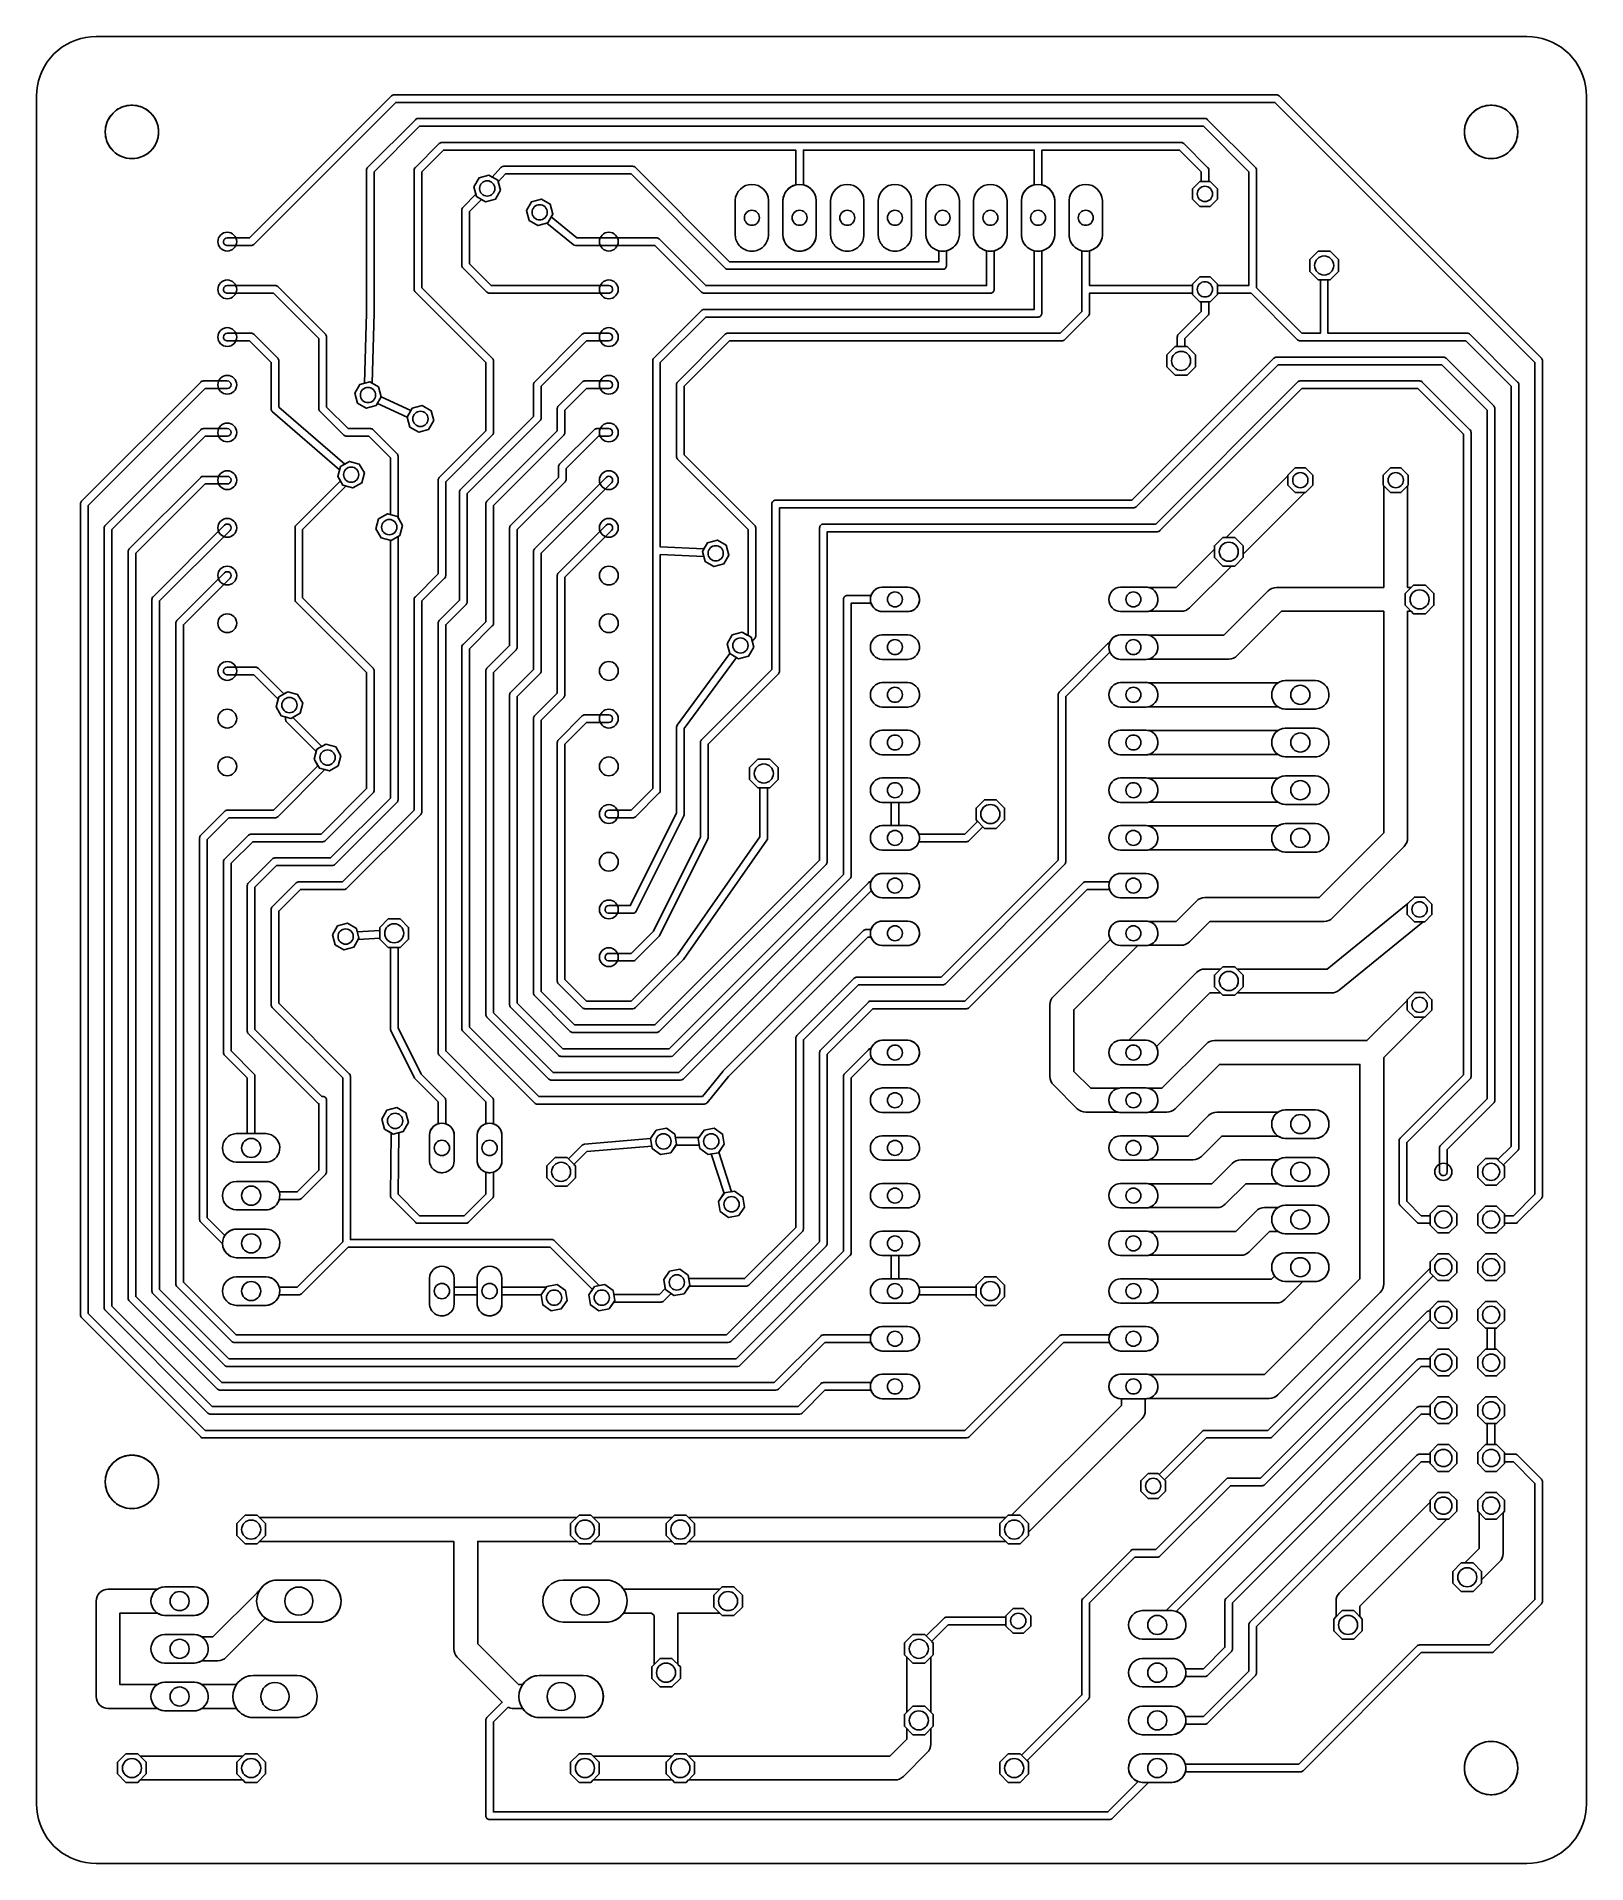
# Model space of a CAD drawing. Header units: inches. Extents: x 0 to 3.25, y 0 to 3.83.
import ezdxf

# ---------------------------------------------------------------- set-up
doc = ezdxf.new("R2010")
doc.units = ezdxf.units.IN

msp = doc.modelspace()

# ---------------------------------------------------------------- linework, layer by layer
at = {"layer": '16_copper'}
for points in [[(0.9621, 3.4892), (0.9729, 3.5078), (0.9673, 3.5286), (0.9487, 3.5394), (0.9279, 3.5338), (0.9171, 3.5152), (0.9227, 3.4944), (0.9413, 3.4836)], [(2.476, 3.4892), (2.476, 3.5108), (2.4608, 3.526), (2.4392, 3.526), (2.424, 3.5108), (2.424, 3.4892), (2.4392, 3.474), (2.4608, 3.474)], [(1.0721, 3.4392), (1.0829, 3.4578), (1.0773, 3.4786), (1.0587, 3.4894), (1.0379, 3.4838), (1.0271, 3.4652), (1.0327, 3.4444), (1.0513, 3.4336)], [(2.73, 3.3376), (2.73, 3.3624), (2.7124, 3.38), (2.6876, 3.38), (2.67, 3.3624), (2.67, 3.3376), (2.6876, 3.32), (2.7124, 3.32)], [(2.476, 3.2892), (2.476, 3.3108), (2.4608, 3.326), (2.4392, 3.326), (2.424, 3.3108), (2.424, 3.2892), (2.4392, 3.274), (2.4608, 3.274)], [(2.43, 3.1376), (2.43, 3.1624), (2.4124, 3.18), (2.3876, 3.18), (2.37, 3.1624), (2.37, 3.1376), (2.3876, 3.12), (2.4124, 3.12)], [(0.7121, 3.0562), (0.7229, 3.0748), (0.7173, 3.0956), (0.6987, 3.1064), (0.6779, 3.1008), (0.6671, 3.0822), (0.6727, 3.0614), (0.6913, 3.0506)], [(0.8221, 3.0062), (0.8329, 3.0248), (0.8273, 3.0456), (0.8087, 3.0564), (0.7879, 3.0508), (0.7771, 3.0322), (0.7827, 3.0114), (0.8013, 3.0006)], [(0.682, 2.8943), (0.6876, 2.9152), (0.6768, 2.9338), (0.656, 2.9394), (0.6374, 2.9286), (0.6318, 2.9078), (0.6426, 2.8892), (0.6634, 2.8836)], [(2.676, 2.8892), (2.676, 2.9108), (2.6608, 2.926), (2.6392, 2.926), (2.624, 2.9108), (2.624, 2.8892), (2.6392, 2.874), (2.6608, 2.874)], [(2.876, 2.8892), (2.876, 2.9108), (2.8608, 2.926), (2.8392, 2.926), (2.824, 2.9108), (2.824, 2.8892), (2.8392, 2.874), (2.8608, 2.874)], [(0.762, 2.7843), (0.7676, 2.8052), (0.7568, 2.8238), (0.736, 2.8294), (0.7174, 2.8186), (0.7118, 2.7978), (0.7226, 2.7792), (0.7434, 2.7736)], [(1.4412, 2.7243), (1.452, 2.7429), (1.4464, 2.7637), (1.4278, 2.7745), (1.407, 2.7689), (1.3962, 2.7503), (1.4018, 2.7295), (1.4204, 2.7187)], [(2.53, 2.7376), (2.53, 2.7624), (2.5124, 2.78), (2.4876, 2.78), (2.47, 2.7624), (2.47, 2.7376), (2.4876, 2.72), (2.5124, 2.72)], [(2.93, 2.6376), (2.93, 2.6624), (2.9124, 2.68), (2.8876, 2.68), (2.87, 2.6624), (2.87, 2.6376), (2.8876, 2.62), (2.9124, 2.62)], [(1.493, 2.5311), (1.5038, 2.5497), (1.4982, 2.5705), (1.4796, 2.5813), (1.4588, 2.5757), (1.448, 2.5571), (1.4536, 2.5363), (1.4722, 2.5255)], [(0.5526, 2.4114), (0.5582, 2.4322), (0.5474, 2.4508), (0.5266, 2.4564), (0.508, 2.4457), (0.5024, 2.4248), (0.5132, 2.4062), (0.534, 2.4006)], [(0.6326, 2.3014), (0.6382, 2.3222), (0.6274, 2.3408), (0.6066, 2.3464), (0.588, 2.3357), (0.5824, 2.3148), (0.5932, 2.2962), (0.614, 2.2906)], [(1.555, 2.2726), (1.555, 2.2974), (1.5374, 2.315), (1.5126, 2.315), (1.495, 2.2974), (1.495, 2.2726), (1.5126, 2.255), (1.5374, 2.255)], [(2.03, 2.1876), (2.03, 2.2124), (2.0124, 2.23), (1.9876, 2.23), (1.97, 2.2124), (1.97, 2.1876), (1.9876, 2.17), (2.0124, 2.17)], [(2.926, 1.9892), (2.926, 2.0108), (2.9108, 2.026), (2.8892, 2.026), (2.874, 2.0108), (2.874, 1.9892), (2.8892, 1.974), (2.9108, 1.974)], [(0.6654, 1.9209), (0.6761, 1.9395), (0.6706, 1.9603), (0.6519, 1.9711), (0.6311, 1.9655), (0.6203, 1.9469), (0.6259, 1.9261), (0.6446, 1.9153)], [(0.78, 1.9376), (0.78, 1.9624), (0.7624, 1.98), (0.7376, 1.98), (0.72, 1.9624), (0.72, 1.9376), (0.7376, 1.92), (0.7624, 1.92)], [(2.53, 1.8376), (2.53, 1.8624), (2.5124, 1.88), (2.4876, 1.88), (2.47, 1.8624), (2.47, 1.8376), (2.4876, 1.82), (2.5124, 1.82)], [(2.926, 1.7892), (2.926, 1.8108), (2.9108, 1.826), (2.8892, 1.826), (2.874, 1.8108), (2.874, 1.7892), (2.8892, 1.774), (2.9108, 1.774)], [(0.7689, 1.5345), (0.7797, 1.5531), (0.7741, 1.5739), (0.7554, 1.5847), (0.7346, 1.5791), (0.7239, 1.5605), (0.7294, 1.5397), (0.7481, 1.5289)], [(1.3298, 1.4901), (1.3422, 1.5077), (1.3384, 1.529), (1.3208, 1.5413), (1.2996, 1.5376), (1.2872, 1.5199), (1.291, 1.4987), (1.3086, 1.4864)], [(1.4298, 1.4901), (1.4422, 1.5077), (1.4384, 1.529), (1.4208, 1.5413), (1.3996, 1.5376), (1.3872, 1.5199), (1.391, 1.4987), (1.4086, 1.4864)], [(1.13, 1.4376), (1.13, 1.4624), (1.1124, 1.48), (1.0876, 1.48), (1.07, 1.4624), (1.07, 1.4376), (1.0876, 1.42), (1.1124, 1.42)], [(3.078, 1.4384), (3.078, 1.4616), (3.0616, 1.478), (3.0384, 1.478), (3.022, 1.4616), (3.022, 1.4384), (3.0384, 1.422), (3.0616, 1.422)], [(1.4725, 1.3582), (1.4848, 1.3758), (1.4811, 1.397), (1.4634, 1.4094), (1.4422, 1.4056), (1.4299, 1.388), (1.4336, 1.3668), (1.4513, 1.3544)], [(2.978, 1.3384), (2.978, 1.3616), (2.9616, 1.378), (2.9384, 1.378), (2.922, 1.3616), (2.922, 1.3384), (2.9384, 1.322), (2.9616, 1.322)], [(3.078, 1.3384), (3.078, 1.3616), (3.0616, 1.378), (3.0384, 1.378), (3.022, 1.3616), (3.022, 1.3384), (3.0384, 1.322), (3.0616, 1.322)], [(2.978, 1.2384), (2.978, 1.2616), (2.9616, 1.278), (2.9384, 1.278), (2.922, 1.2616), (2.922, 1.2384), (2.9384, 1.222), (2.9616, 1.222)], [(3.078, 1.2384), (3.078, 1.2616), (3.0616, 1.278), (3.0384, 1.278), (3.022, 1.2616), (3.022, 1.2384), (3.0384, 1.222), (3.0616, 1.222)], [(1.3578, 1.1944), (1.3701, 1.212), (1.3664, 1.2332), (1.3487, 1.2456), (1.3275, 1.2418), (1.3152, 1.2242), (1.3189, 1.203), (1.3366, 1.1906)], [(2.03, 1.1876), (2.03, 1.2124), (2.0124, 1.23), (1.9876, 1.23), (1.97, 1.2124), (1.97, 1.1876), (1.9876, 1.17), (2.0124, 1.17)], [(1.1004, 1.1624), (1.1128, 1.1801), (1.109, 1.2013), (1.0914, 1.2136), (1.0702, 1.2099), (1.0578, 1.1923), (1.0615, 1.171), (1.0792, 1.1587)], [(1.2004, 1.1624), (1.2128, 1.1801), (1.209, 1.2013), (1.1914, 1.2136), (1.1702, 1.2099), (1.1578, 1.1923), (1.1615, 1.171), (1.1792, 1.1587)], [(2.978, 1.1384), (2.978, 1.1616), (2.9616, 1.178), (2.9384, 1.178), (2.922, 1.1616), (2.922, 1.1384), (2.9384, 1.122), (2.9616, 1.122)], [(3.078, 1.1384), (3.078, 1.1616), (3.0616, 1.178), (3.0384, 1.178), (3.022, 1.1616), (3.022, 1.1384), (3.0384, 1.122), (3.0616, 1.122)], [(2.978, 1.0384), (2.978, 1.0616), (2.9616, 1.078), (2.9384, 1.078), (2.922, 1.0616), (2.922, 1.0384), (2.9384, 1.022), (2.9616, 1.022)], [(3.078, 1.0384), (3.078, 1.0616), (3.0616, 1.078), (3.0384, 1.078), (3.022, 1.0616), (3.022, 1.0384), (3.0384, 1.022), (3.0616, 1.022)], [(2.978, 0.9384), (2.978, 0.9616), (2.9616, 0.978), (2.9384, 0.978), (2.922, 0.9616), (2.922, 0.9384), (2.9384, 0.922), (2.9616, 0.922)], [(3.078, 0.9384), (3.078, 0.9616), (3.0616, 0.978), (3.0384, 0.978), (3.022, 0.9616), (3.022, 0.9384), (3.0384, 0.922), (3.0616, 0.922)], [(2.978, 0.8384), (2.978, 0.8616), (2.9616, 0.878), (2.9384, 0.878), (2.922, 0.8616), (2.922, 0.8384), (2.9384, 0.822), (2.9616, 0.822)], [(3.078, 0.8384), (3.078, 0.8616), (3.0616, 0.878), (3.0384, 0.878), (3.022, 0.8616), (3.022, 0.8384), (3.0384, 0.822), (3.0616, 0.822)], [(2.3674, 0.7807), (2.3674, 0.8022), (2.3522, 0.8174), (2.3307, 0.8174), (2.3154, 0.8022), (2.3154, 0.7807), (2.3307, 0.7654), (2.3522, 0.7654)], [(2.978, 0.7384), (2.978, 0.7616), (2.9616, 0.778), (2.9384, 0.778), (2.922, 0.7616), (2.922, 0.7384), (2.9384, 0.722), (2.9616, 0.722)], [(3.078, 0.7384), (3.078, 0.7616), (3.0616, 0.778), (3.0384, 0.778), (3.022, 0.7616), (3.022, 0.7384), (3.0384, 0.722), (3.0616, 0.722)], [(0.48, 0.6876), (0.48, 0.7124), (0.4624, 0.73), (0.4376, 0.73), (0.42, 0.7124), (0.42, 0.6876), (0.4376, 0.67), (0.4624, 0.67)], [(1.18, 0.6876), (1.18, 0.7124), (1.1624, 0.73), (1.1376, 0.73), (1.12, 0.7124), (1.12, 0.6876), (1.1376, 0.67), (1.1624, 0.67)], [(1.38, 0.6876), (1.38, 0.7124), (1.3624, 0.73), (1.3376, 0.73), (1.32, 0.7124), (1.32, 0.6876), (1.3376, 0.67), (1.3624, 0.67)], [(2.08, 0.6876), (2.08, 0.7124), (2.0624, 0.73), (2.0376, 0.73), (2.02, 0.7124), (2.02, 0.6876), (2.0376, 0.67), (2.0624, 0.67)], [(3.03, 0.5876), (3.03, 0.6124), (3.0124, 0.63), (2.9876, 0.63), (2.97, 0.6124), (2.97, 0.5876), (2.9876, 0.57), (3.0124, 0.57)], [(1.48, 0.5376), (1.48, 0.5624), (1.4624, 0.58), (1.4376, 0.58), (1.42, 0.5624), (1.42, 0.5376), (1.4376, 0.52), (1.4624, 0.52)], [(2.0846, 0.4978), (2.0846, 0.5193), (2.0693, 0.5346), (2.0478, 0.5346), (2.0326, 0.5193), (2.0326, 0.4978), (2.0478, 0.4826), (2.0693, 0.4826)], [(2.78, 0.4876), (2.78, 0.5124), (2.7624, 0.53), (2.7376, 0.53), (2.72, 0.5124), (2.72, 0.4876), (2.7376, 0.47), (2.7624, 0.47)], [(1.88, 0.4376), (1.88, 0.4624), (1.8624, 0.48), (1.8376, 0.48), (1.82, 0.4624), (1.82, 0.4376), (1.8376, 0.42), (1.8624, 0.42)], [(1.35, 0.3876), (1.35, 0.4124), (1.3324, 0.43), (1.3076, 0.43), (1.29, 0.4124), (1.29, 0.3876), (1.3076, 0.37), (1.3324, 0.37)], [(1.88, 0.2876), (1.88, 0.3124), (1.8624, 0.33), (1.8376, 0.33), (1.82, 0.3124), (1.82, 0.2876), (1.8376, 0.27), (1.8624, 0.27)], [(0.23, 0.1876), (0.23, 0.2124), (0.2124, 0.23), (0.1876, 0.23), (0.17, 0.2124), (0.17, 0.1876), (0.1876, 0.17), (0.2124, 0.17)], [(0.48, 0.1876), (0.48, 0.2124), (0.4624, 0.23), (0.4376, 0.23), (0.42, 0.2124), (0.42, 0.1876), (0.4376, 0.17), (0.4624, 0.17)], [(1.18, 0.1876), (1.18, 0.2124), (1.1624, 0.23), (1.1376, 0.23), (1.12, 0.2124), (1.12, 0.1876), (1.1376, 0.17), (1.1624, 0.17)], [(1.38, 0.1876), (1.38, 0.2124), (1.3624, 0.23), (1.3376, 0.23), (1.32, 0.2124), (1.32, 0.1876), (1.3376, 0.17), (1.3624, 0.17)], [(2.08, 0.1876), (2.08, 0.2124), (2.0624, 0.23), (2.0376, 0.23), (2.02, 0.2124), (2.02, 0.1876), (2.0376, 0.17), (2.0624, 0.17)]]:
    msp.add_lwpolyline(points, close=True, dxfattribs=at)
for points in [[(1.5046, 3.3803, 0.36397), (1.535, 3.4135), (1.535, 3.4865, 0.957291), (1.465, 3.4865), (1.465, 3.4135), (1.4653, 3.4104), (1.4658, 3.4074), (1.4666, 3.4045), (1.4676, 3.4016), (1.4689, 3.3988), (1.4705, 3.3962), (1.4722, 3.3937), (1.4742, 3.3913), (1.4763, 3.3892), (1.4787, 3.3872), (1.4812, 3.3855), (1.4838, 3.3839), (1.4866, 3.3826), (1.4895, 3.3816), (1.4924, 3.3808), (1.4954, 3.3803), (1.4985, 3.38), (1.5015, 3.38)], [(1.6046, 3.3803, 0.36397), (1.635, 3.4135), (1.635, 3.4865, 0.957291), (1.565, 3.4865), (1.565, 3.4135), (1.5653, 3.4104), (1.5658, 3.4074), (1.5666, 3.4045), (1.5676, 3.4016), (1.5689, 3.3988), (1.5705, 3.3962), (1.5722, 3.3937), (1.5742, 3.3913), (1.5763, 3.3892), (1.5787, 3.3872), (1.5812, 3.3855), (1.5838, 3.3839), (1.5866, 3.3826), (1.5895, 3.3816), (1.5924, 3.3808), (1.5954, 3.3803), (1.5985, 3.38), (1.6015, 3.38)], [(1.7046, 3.3803, 0.36397), (1.735, 3.4135), (1.735, 3.4865, 0.957291), (1.665, 3.4865), (1.665, 3.4135), (1.6653, 3.4104), (1.6658, 3.4074), (1.6666, 3.4045), (1.6676, 3.4016), (1.6689, 3.3988), (1.6705, 3.3962), (1.6722, 3.3937), (1.6742, 3.3913), (1.6763, 3.3892), (1.6787, 3.3872), (1.6812, 3.3855), (1.6838, 3.3839), (1.6866, 3.3826), (1.6895, 3.3816), (1.6924, 3.3808), (1.6954, 3.3803), (1.6985, 3.38), (1.7015, 3.38)], [(1.8046, 3.3803, 0.36397), (1.835, 3.4135), (1.835, 3.4865, 0.957291), (1.765, 3.4865), (1.765, 3.4135), (1.7653, 3.4104), (1.7658, 3.4074), (1.7666, 3.4045), (1.7676, 3.4016), (1.7689, 3.3988), (1.7705, 3.3962), (1.7722, 3.3937), (1.7742, 3.3913), (1.7763, 3.3892), (1.7787, 3.3872), (1.7812, 3.3855), (1.7838, 3.3839), (1.7866, 3.3826), (1.7895, 3.3816), (1.7924, 3.3808), (1.7954, 3.3803), (1.7985, 3.38), (1.8015, 3.38)], [(1.9046, 3.3803, 0.36397), (1.935, 3.4135), (1.935, 3.4865, 0.957291), (1.865, 3.4865), (1.865, 3.4135), (1.8653, 3.4104), (1.8658, 3.4074), (1.8666, 3.4045), (1.8676, 3.4016), (1.8689, 3.3988), (1.8705, 3.3962), (1.8722, 3.3937), (1.8742, 3.3913), (1.8763, 3.3892), (1.8787, 3.3872), (1.8812, 3.3855), (1.8838, 3.3839), (1.8866, 3.3826), (1.8895, 3.3816), (1.8924, 3.3808), (1.8954, 3.3803), (1.8985, 3.38), (1.9015, 3.38)], [(2.0046, 3.3803, 0.36397), (2.035, 3.4135), (2.035, 3.4865, 0.957291), (1.965, 3.4865), (1.965, 3.4135), (1.9653, 3.4104), (1.9658, 3.4074), (1.9666, 3.4045), (1.9676, 3.4016), (1.9689, 3.3988), (1.9705, 3.3962), (1.9722, 3.3937), (1.9742, 3.3913), (1.9763, 3.3892), (1.9787, 3.3872), (1.9812, 3.3855), (1.9838, 3.3839), (1.9866, 3.3826), (1.9895, 3.3816), (1.9924, 3.3808), (1.9954, 3.3803), (1.9985, 3.38), (2.0015, 3.38)], [(2.1046, 3.3803, 0.36397), (2.135, 3.4135), (2.135, 3.4865, 0.957291), (2.065, 3.4865), (2.065, 3.4135), (2.0653, 3.4104), (2.0658, 3.4074), (2.0666, 3.4045), (2.0676, 3.4016), (2.0689, 3.3988), (2.0705, 3.3962), (2.0722, 3.3937), (2.0742, 3.3913), (2.0763, 3.3892), (2.0787, 3.3872), (2.0812, 3.3855), (2.0838, 3.3839), (2.0866, 3.3826), (2.0895, 3.3816), (2.0924, 3.3808), (2.0954, 3.3803), (2.0985, 3.38), (2.1015, 3.38)], [(2.2046, 3.3803, 0.36397), (2.235, 3.4135), (2.235, 3.4865, 0.957291), (2.165, 3.4865), (2.165, 3.4135), (2.1653, 3.4104), (2.1658, 3.4074), (2.1666, 3.4045), (2.1676, 3.4016), (2.1689, 3.3988), (2.1705, 3.3962), (2.1722, 3.3937), (2.1742, 3.3913), (2.1763, 3.3892), (2.1787, 3.3872), (2.1812, 3.3855), (2.1838, 3.3839), (2.1866, 3.3826), (2.1895, 3.3816), (2.1924, 3.3808), (2.1954, 3.3803), (2.1985, 3.38), (2.2015, 3.38)], [(1.8295, 2.6245, 0.906347), (1.827, 2.6757), (1.773, 2.6757, 0.95208), (1.773, 2.6243), (1.827, 2.6243)], [(2.3295, 2.6245, 0.906347), (2.327, 2.6757), (2.273, 2.6757, 0.95208), (2.273, 2.6243), (2.327, 2.6243)], [(1.8295, 2.5245, 0.906347), (1.827, 2.5757), (1.773, 2.5757, 0.95208), (1.773, 2.5243), (1.827, 2.5243)], [(2.3295, 2.5245, 0.906347), (2.327, 2.5757), (2.273, 2.5757, 0.95208), (2.273, 2.5243), (2.327, 2.5243)], [(1.8295, 2.4245, 0.906347), (1.827, 2.4757), (1.773, 2.4757, 0.95208), (1.773, 2.4243), (1.827, 2.4243)], [(2.3295, 2.4245, 0.906347), (2.327, 2.4757), (2.273, 2.4757, 0.95208), (2.273, 2.4243), (2.327, 2.4243)], [(2.6844, 2.4203, 0.906347), (2.6815, 2.48), (2.6185, 2.48, 0.95208), (2.6185, 2.42), (2.6815, 2.42)], [(1.8295, 2.3245, 0.906347), (1.827, 2.3757), (1.773, 2.3757, 0.95208), (1.773, 2.3243), (1.827, 2.3243)], [(2.3295, 2.3245, 0.906347), (2.327, 2.3757), (2.273, 2.3757, 0.95208), (2.273, 2.3243), (2.327, 2.3243)], [(2.6844, 2.3203, 0.906347), (2.6815, 2.38), (2.6185, 2.38, 0.95208), (2.6185, 2.32), (2.6815, 2.32)], [(1.8295, 2.2245, 0.906347), (1.827, 2.2757), (1.773, 2.2757, 0.95208), (1.773, 2.2243), (1.827, 2.2243)], [(2.3295, 2.2245, 0.906347), (2.327, 2.2757), (2.273, 2.2757, 0.95208), (2.273, 2.2243), (2.327, 2.2243)], [(2.6844, 2.2203, 0.906347), (2.6815, 2.28), (2.6185, 2.28, 0.95208), (2.6185, 2.22), (2.6815, 2.22)], [(1.8295, 2.1245, 0.906347), (1.827, 2.1757), (1.773, 2.1757, 0.95208), (1.773, 2.1243), (1.827, 2.1243)], [(2.3295, 2.1245, 0.906347), (2.327, 2.1757), (2.273, 2.1757, 0.95208), (2.273, 2.1243), (2.327, 2.1243)], [(2.6844, 2.1203, 0.906347), (2.6815, 2.18), (2.6185, 2.18, 0.95208), (2.6185, 2.12), (2.6815, 2.12)], [(1.8295, 2.0245, 0.906347), (1.827, 2.0757), (1.773, 2.0757, 0.95208), (1.773, 2.0243), (1.827, 2.0243)], [(2.3295, 2.0245, 0.906347), (2.327, 2.0757), (2.273, 2.0757, 0.95208), (2.273, 2.0243), (2.327, 2.0243)], [(1.8295, 1.9245, 0.906347), (1.827, 1.9757), (1.773, 1.9757, 0.95208), (1.773, 1.9243), (1.827, 1.9243)], [(2.3295, 1.9245, 0.906347), (2.327, 1.9757), (2.273, 1.9757, 0.95208), (2.273, 1.9243), (2.327, 1.9243)], [(1.8295, 1.6745, 0.906347), (1.827, 1.7257), (1.773, 1.7257, 0.95208), (1.773, 1.6743), (1.827, 1.6743)], [(2.3295, 1.6745, 0.906347), (2.327, 1.7257), (2.273, 1.7257, 0.95208), (2.273, 1.6743), (2.327, 1.6743)], [(1.8295, 1.5745, 0.906347), (1.827, 1.6257), (1.773, 1.6257, 0.95208), (1.773, 1.5743), (1.827, 1.5743)], [(2.3295, 1.5745, 0.906347), (2.327, 1.6257), (2.273, 1.6257, 0.95208), (2.273, 1.5743), (2.327, 1.5743)], [(2.6844, 1.5203, 0.906347), (2.6815, 1.58), (2.6185, 1.58, 0.95208), (2.6185, 1.52), (2.6815, 1.52)], [(0.8538, 1.4483, 0.357805), (0.876, 1.4727), (0.876, 1.5273, 0.952079), (0.824, 1.5273), (0.824, 1.4727), (0.8243, 1.4702), (0.8247, 1.4677), (0.8255, 1.4652), (0.8265, 1.4629), (0.8277, 1.4606), (0.8291, 1.4585), (0.8307, 1.4565), (0.8325, 1.4547), (0.8345, 1.4531), (0.8366, 1.4517), (0.8389, 1.4505), (0.8412, 1.4495), (0.8437, 1.4487), (0.8462, 1.4483), (0.8487, 1.448), (0.8513, 1.448)], [(0.9538, 1.4483, 0.357805), (0.976, 1.4727), (0.976, 1.5273, 0.952079), (0.924, 1.5273), (0.924, 1.4727), (0.9243, 1.4702), (0.9247, 1.4677), (0.9255, 1.4652), (0.9265, 1.4629), (0.9277, 1.4606), (0.9291, 1.4585), (0.9307, 1.4565), (0.9325, 1.4547), (0.9345, 1.4531), (0.9366, 1.4517), (0.9389, 1.4505), (0.9412, 1.4495), (0.9437, 1.4487), (0.9462, 1.4483), (0.9487, 1.448), (0.9513, 1.448)], [(0.4844, 1.4703, 0.906347), (0.4815, 1.53), (0.4185, 1.53, 0.95208), (0.4185, 1.47), (0.4815, 1.47)], [(1.8295, 1.4745, 0.906347), (1.827, 1.5257), (1.773, 1.5257, 0.95208), (1.773, 1.4743), (1.827, 1.4743)], [(2.3295, 1.4745, 0.906347), (2.327, 1.5257), (2.273, 1.5257, 0.95208), (2.273, 1.4743), (2.327, 1.4743)], [(2.6844, 1.4203, 0.906347), (2.6815, 1.48), (2.6185, 1.48, 0.95208), (2.6185, 1.42), (2.6815, 1.42)], [(0.4844, 1.3703, 0.906347), (0.4815, 1.43), (0.4185, 1.43, 0.95208), (0.4185, 1.37), (0.4815, 1.37)], [(1.8295, 1.3745, 0.906347), (1.827, 1.4257), (1.773, 1.4257, 0.95208), (1.773, 1.3743), (1.827, 1.3743)], [(2.3295, 1.3745, 0.906347), (2.327, 1.4257), (2.273, 1.4257, 0.95208), (2.273, 1.3743), (2.327, 1.3743)], [(2.6844, 1.3203, 0.906347), (2.6815, 1.38), (2.6185, 1.38, 0.95208), (2.6185, 1.32), (2.6815, 1.32)], [(0.4844, 1.2703, 0.906347), (0.4815, 1.33), (0.4185, 1.33, 0.95208), (0.4185, 1.27), (0.4815, 1.27)], [(1.8295, 1.2745, 0.906347), (1.827, 1.3257), (1.773, 1.3257, 0.95208), (1.773, 1.2743), (1.827, 1.2743)], [(2.3295, 1.2745, 0.906347), (2.327, 1.3257), (2.273, 1.3257, 0.95208), (2.273, 1.2743), (2.327, 1.2743)], [(2.6844, 1.2203, 0.906347), (2.6815, 1.28), (2.6185, 1.28, 0.95208), (2.6185, 1.22), (2.6815, 1.22)], [(0.4844, 1.1703, 0.906347), (0.4815, 1.23), (0.4185, 1.23, 0.95208), (0.4185, 1.17), (0.4815, 1.17)], [(0.8538, 1.1483, 0.357805), (0.876, 1.1727), (0.876, 1.2273, 0.952079), (0.824, 1.2273), (0.824, 1.1727), (0.8243, 1.1702), (0.8247, 1.1677), (0.8255, 1.1652), (0.8265, 1.1629), (0.8277, 1.1606), (0.8291, 1.1585), (0.8307, 1.1565), (0.8325, 1.1547), (0.8345, 1.1531), (0.8366, 1.1517), (0.8389, 1.1505), (0.8412, 1.1495), (0.8437, 1.1487), (0.8462, 1.1483), (0.8487, 1.148), (0.8513, 1.148)], [(0.9538, 1.1483, 0.357805), (0.976, 1.1727), (0.976, 1.2273, 0.952079), (0.924, 1.2273), (0.924, 1.1727), (0.9243, 1.1702), (0.9247, 1.1677), (0.9255, 1.1652), (0.9265, 1.1629), (0.9277, 1.1606), (0.9291, 1.1585), (0.9307, 1.1565), (0.9325, 1.1547), (0.9345, 1.1531), (0.9366, 1.1517), (0.9389, 1.1505), (0.9412, 1.1495), (0.9437, 1.1487), (0.9462, 1.1483), (0.9487, 1.148), (0.9513, 1.148)], [(1.8295, 1.1745, 0.906347), (1.827, 1.2257), (1.773, 1.2257, 0.95208), (1.773, 1.1743), (1.827, 1.1743)], [(2.3295, 1.1745, 0.906347), (2.327, 1.2257), (2.273, 1.2257, 0.95208), (2.273, 1.1743), (2.327, 1.1743)], [(1.8295, 1.0745, 0.906347), (1.827, 1.1257), (1.773, 1.1257, 0.95208), (1.773, 1.0743), (1.827, 1.0743)], [(2.3295, 1.0745, 0.906347), (2.327, 1.1257), (2.273, 1.1257, 0.95208), (2.273, 1.0743), (2.327, 1.0743)], [(1.8295, 0.9745, 0.906347), (1.827, 1.0257), (1.773, 1.0257, 0.95208), (1.773, 0.9743), (1.827, 0.9743)], [(2.3295, 0.9745, 0.906347), (2.327, 1.0257), (2.273, 1.0257, 0.95208), (2.273, 0.9743), (2.327, 0.9743)], [(0.3344, 0.5203, 0.906347), (0.3315, 0.58), (0.2685, 0.58, 0.95208), (0.2685, 0.52), (0.3315, 0.52)], [(0.5995, 0.506, 0.92439), (0.596, 0.5942), (0.504, 0.5942, 0.961482), (0.504, 0.5058), (0.596, 0.5058)], [(1.1995, 0.506, 0.92439), (1.196, 0.5942), (1.104, 0.5942, 0.961482), (1.104, 0.5058), (1.196, 0.5058)], [(2.3844, 0.4703, 0.906347), (2.3815, 0.53), (2.3185, 0.53, 0.95208), (2.3185, 0.47), (2.3815, 0.47)], [(0.3344, 0.4203, 0.906347), (0.3315, 0.48), (0.2685, 0.48, 0.95208), (0.2685, 0.42), (0.3315, 0.42)], [(2.3844, 0.3703, 0.906347), (2.3815, 0.43), (2.3185, 0.43, 0.95208), (2.3185, 0.37), (2.3815, 0.37)], [(0.5495, 0.306, 0.92439), (0.546, 0.3942), (0.454, 0.3942, 0.961482), (0.454, 0.3058), (0.546, 0.3058)], [(1.1495, 0.306, 0.92439), (1.146, 0.3942), (1.054, 0.3942, 0.961482), (1.054, 0.3058), (1.146, 0.3058)], [(0.3344, 0.3203, 0.906347), (0.3315, 0.38), (0.2685, 0.38, 0.95208), (0.2685, 0.32), (0.3315, 0.32)], [(2.3844, 0.2703, 0.906347), (2.3815, 0.33), (2.3185, 0.33, 0.95208), (2.3185, 0.27), (2.3815, 0.27)], [(2.3844, 0.1703, 0.906347), (2.3815, 0.23), (2.3185, 0.23, 0.95208), (2.3185, 0.17), (2.3815, 0.17)]]:
    msp.add_lwpolyline(points, format="xyb", close=True, dxfattribs=at)
at = {"layer": '1_copper'}
for points in [[(3.078, 1.3384), (3.078, 1.342), (3.1, 1.342, 0.198912), (3.1057, 1.3443), (3.1557, 1.3943, 0.198912), (3.158, 1.4), (3.158, 3.15, 0.198912), (3.1557, 3.1557), (2.6057, 3.7057, 0.198912), (2.6, 3.708), (0.75, 3.708, 0.198912), (0.7443, 3.7057), (0.4467, 3.408), (0.4, 3.408, 0.923416), (0.3987, 3.3921), (0.4, 3.392), (0.45, 3.392, 0.198912), (0.4557, 3.3943), (0.7533, 3.692), (2.5967, 3.692), (3.142, 3.1467), (3.142, 1.4033), (3.0967, 1.358), (3.078, 1.358), (3.078, 1.3616), (3.0616, 1.378), (3.0384, 1.378), (3.022, 1.3616), (3.022, 1.3384), (3.0384, 1.322), (3.0616, 1.322)], [(2.1467, 3.208), (1.45, 3.208, 0.198912), (1.4443, 3.2057), (1.3443, 3.1057, 0.198912), (1.342, 3.1), (1.342, 2.95, 0.198912), (1.3443, 2.9443), (1.492, 2.7967), (1.492, 2.5767), (1.4901, 2.5752), (1.4796, 2.5813), (1.4588, 2.5757), (1.448, 2.5571), (1.4535, 2.5364), (1.3436, 2.3866, 0.159599), (1.342, 2.3819), (1.342, 2.2019), (1.2451, 2.008), (1.2, 2.008, 0.923416), (1.1987, 1.9921), (1.2, 1.992), (1.25, 1.992, 0.284077), (1.2572, 1.9964), (1.3572, 2.1964, 0.116436), (1.358, 2.2), (1.358, 2.3792), (1.4674, 2.5283), (1.4722, 2.5255), (1.493, 2.5311), (1.5038, 2.5497), (1.5003, 2.5629), (1.505, 2.5667, 0.226339), (1.508, 2.5729), (1.508, 2.8, 0.198912), (1.5057, 2.8057), (1.358, 2.9533), (1.358, 3.0967), (1.4533, 3.192), (2.15, 3.192, 0.198912), (2.1557, 3.1943), (2.2057, 3.2443, 0.198912), (2.208, 3.25), (2.208, 3.292), (2.424, 3.292), (2.424, 3.2892), (2.4392, 3.274), (2.442, 3.274), (2.442, 3.2533), (2.3943, 3.2057, 0.198912), (2.392, 3.2), (2.392, 3.18), (2.3876, 3.18), (2.37, 3.1624), (2.37, 3.1376), (2.3876, 3.12), (2.4124, 3.12), (2.43, 3.1376), (2.43, 3.1624), (2.4124, 3.18), (2.408, 3.18), (2.408, 3.1967), (2.4557, 3.2443, 0.198912), (2.458, 3.25), (2.458, 3.274), (2.4608, 3.274), (2.476, 3.2892), (2.476, 3.292), (2.5467, 3.292), (2.6443, 3.1943, 0.198912), (2.65, 3.192), (2.9967, 3.192), (3.092, 3.0967), (3.092, 1.5033), (3.0641, 1.4755), (3.0616, 1.478), (3.0384, 1.478), (3.022, 1.4616), (3.022, 1.4384), (3.0384, 1.422), (3.0616, 1.422), (3.078, 1.4384), (3.078, 1.4616), (3.0755, 1.4641), (3.1057, 1.4943, 0.198912), (3.108, 1.5), (3.108, 3.1, 0.198912), (3.1057, 3.1057), (3.0057, 3.2057, 0.198912), (3, 3.208), (2.708, 3.208), (2.708, 3.32), (2.7124, 3.32), (2.73, 3.3376), (2.73, 3.3624), (2.7124, 3.38), (2.6876, 3.38), (2.67, 3.3624), (2.67, 3.3376), (2.6876, 3.32), (2.692, 3.32), (2.692, 3.208), (2.6533, 3.208), (2.558, 3.3033), (2.558, 3.55, 0.198912), (2.5557, 3.5557), (2.4557, 3.6557, 0.198912), (2.45, 3.658), (0.8, 3.658, 0.198912), (0.7943, 3.6557), (0.6943, 3.5557, 0.198912), (0.692, 3.55), (0.692, 3.2501), (0.6875, 3.1034), (0.6779, 3.1008), (0.6671, 3.0822), (0.6727, 3.0614), (0.6913, 3.0506), (0.7121, 3.0562), (0.7148, 3.0607), (0.7772, 3.0323), (0.7771, 3.0322), (0.7827, 3.0114), (0.8013, 3.0006), (0.8221, 3.0062), (0.8329, 3.0248), (0.8273, 3.0456), (0.8087, 3.0564), (0.7879, 3.0508), (0.7852, 3.0463), (0.7228, 3.0746), (0.7229, 3.0748), (0.7173, 3.0956), (0.7035, 3.1036), (0.708, 3.2498, 0.007675), (0.708, 3.25), (0.708, 3.5467), (0.8033, 3.642), (2.4467, 3.642), (2.542, 3.5467), (2.542, 3.308), (2.476, 3.308), (2.476, 3.3108), (2.4608, 3.326), (2.4392, 3.326), (2.424, 3.3108), (2.424, 3.308), (2.208, 3.308), (2.208, 3.3809, 0.33602), (2.235, 3.4135), (2.235, 3.4865, 0.957291), (2.165, 3.4865), (2.165, 3.4135, 0.33602), (2.192, 3.3809), (2.192, 3.2533)], [(1.2467, 2.208), (1.2, 2.208, 0.923416), (1.1987, 2.1921), (1.2, 2.192), (1.25, 2.192, 0.198912), (1.2557, 2.1943), (1.3057, 2.2443, 0.198912), (1.308, 2.25), (1.308, 2.7439), (1.399, 2.7397), (1.4018, 2.7295), (1.4204, 2.7187), (1.4412, 2.7243), (1.452, 2.7429), (1.4464, 2.7637), (1.4278, 2.7745), (1.407, 2.7689), (1.3994, 2.7557), (1.308, 2.7599), (1.308, 3.1467), (1.4033, 3.242), (2.1, 3.242, 0.414214), (2.108, 3.25), (2.108, 3.3809, 0.33602), (2.135, 3.4135), (2.135, 3.4865, 0.33602), (2.108, 3.5191), (2.108, 3.592), (2.3967, 3.592), (2.442, 3.5467), (2.442, 3.526), (2.4392, 3.526), (2.424, 3.5108), (2.424, 3.4892), (2.4392, 3.474), (2.4608, 3.474), (2.476, 3.4892), (2.476, 3.5108), (2.4608, 3.526), (2.458, 3.526), (2.458, 3.55, 0.198912), (2.4557, 3.5557), (2.4057, 3.6057, 0.198912), (2.4, 3.608), (0.85, 3.608, 0.198912), (0.8443, 3.6057), (0.7943, 3.5557, 0.198912), (0.792, 3.55), (0.792, 3.3, 0.198912), (0.7943, 3.2943), (0.942, 3.1467), (0.942, 3.0033), (0.8443, 2.9057, 0.198912), (0.842, 2.9), (0.842, 2.7033), (0.7943, 2.6557, 0.198912), (0.792, 2.65), (0.792, 2.2083), (0.6417, 2.058), (0.55, 2.058, 0.198912), (0.5443, 2.0557), (0.4943, 2.0057, 0.198912), (0.492, 2), (0.492, 1.8, 0.198912), (0.4943, 1.7943), (0.642, 1.6467), (0.642, 1.3033), (0.5467, 1.208), (0.5089, 1.208, 0.3236), (0.4815, 1.23), (0.4185, 1.23, 0.95208), (0.4185, 1.17), (0.4815, 1.17, 0.3236), (0.5089, 1.192), (0.55, 1.192, 0.198912), (0.5557, 1.1943), (0.6533, 1.292), (1.0767, 1.292), (1.1655, 1.2032), (1.1578, 1.1923), (1.1615, 1.171), (1.1792, 1.1587), (1.2004, 1.1624), (1.2106, 1.177), (1.3096, 1.177, 0.198912), (1.3152, 1.1793), (1.3306, 1.1948), (1.3366, 1.1906), (1.3578, 1.1944), (1.3688, 1.2101), (1.4881, 1.2101, 0.198912), (1.4937, 1.2124), (1.6057, 1.3243, 0.198912), (1.608, 1.33), (1.608, 1.7267), (1.7233, 1.842), (1.9, 1.842, 0.198912), (1.9057, 1.8443), (2.1557, 2.0943, 0.198912), (2.158, 2.1), (2.158, 2.4467), (2.2508, 2.5394, 0.281986), (2.273, 2.5243), (2.327, 2.5243, 0.049345), (2.332, 2.525), (2.5, 2.525, 0.198912), (2.5177, 2.5323), (2.6104, 2.625), (2.825, 2.625), (2.825, 2.1604), (2.6896, 2.025), (2.45, 2.025, 0.198912), (2.4323, 2.0177), (2.3896, 1.975), (2.332, 1.975, 0.049345), (2.327, 1.9757), (2.273, 1.9757, 0.559428), (2.2519, 1.9372), (2.1323, 1.8177, 0.198912), (2.125, 1.8), (2.125, 1.65, 0.198912), (2.1323, 1.6323), (2.1823, 1.5823, 0.198912), (2.2, 1.575), (2.268, 1.575, 0.049345), (2.273, 1.5743), (2.327, 1.5743, 0.049345), (2.332, 1.575), (2.37, 1.575, 0.198912), (2.3877, 1.5823), (2.4804, 1.675), (2.775, 1.675), (2.775, 1.2254), (2.5746, 1.025), (2.332, 1.025, 0.049345), (2.327, 1.0257), (2.273, 1.0257, 0.990029), (2.275, 0.9743), (2.275, 0.9604), (2.0446, 0.73), (2.0376, 0.73), (2.0326, 0.725), (1.3674, 0.725), (1.3624, 0.73), (1.3376, 0.73), (1.3326, 0.725), (1.1674, 0.725), (1.1624, 0.73), (1.1376, 0.73), (1.1326, 0.725), (0.4674, 0.725), (0.4624, 0.73), (0.4376, 0.73), (0.42, 0.7124), (0.42, 0.6876), (0.4376, 0.67), (0.4624, 0.67), (0.4674, 0.675), (0.875, 0.675), (0.875, 0.45, 0.198912), (0.8823, 0.4323), (0.9767, 0.338), (0.9443, 0.3057, 0.198912), (0.942, 0.3), (0.942, 0.1, 0.414214), (0.95, 0.092), (2.25, 0.092, 0.198912), (2.2557, 0.0943), (2.3313, 0.17), (2.3815, 0.17, 0.3236), (2.4089, 0.192), (2.65, 0.192, 0.198912), (2.6557, 0.1943), (2.9033, 0.442), (3.05, 0.442, 0.198912), (3.0557, 0.4443), (3.1557, 0.5443, 0.198912), (3.158, 0.55), (3.158, 0.8, 0.198912), (3.1557, 0.8057), (3.1057, 0.8557, 0.198912), (3.1, 0.858), (3.078, 0.858), (3.078, 0.8616), (3.0616, 0.878), (3.058, 0.878), (3.058, 0.922), (3.0616, 0.922), (3.078, 0.9384), (3.078, 0.9616), (3.0616, 0.978), (3.0384, 0.978), (3.022, 0.9616), (3.022, 0.9384), (3.0384, 0.922), (3.042, 0.922), (3.042, 0.878), (3.0384, 0.878), (3.022, 0.8616), (3.022, 0.8384), (3.0384, 0.822), (3.0616, 0.822), (3.078, 0.8384), (3.078, 0.842), (3.0967, 0.842), (3.142, 0.7967), (3.142, 0.5533), (3.0467, 0.458), (2.9, 0.458, 0.198912), (2.8943, 0.4557), (2.6467, 0.208), (2.4089, 0.208, 0.3236), (2.3815, 0.23), (2.3185, 0.23, 0.826553), (2.3103, 0.1716), (2.2467, 0.108), (0.958, 0.108), (0.958, 0.2967), (0.9889, 0.3276, 0.115413), (1, 0.325), (1.0192, 0.325, 0.237152), (1.054, 0.3058), (1.146, 0.3058, 0.961482), (1.146, 0.3942), (1.054, 0.3942, 0.237152), (1.0192, 0.375), (1.0104, 0.375), (0.925, 0.4604), (0.925, 0.675), (1.1326, 0.675), (1.1376, 0.67), (1.1624, 0.67), (1.1674, 0.675), (1.3326, 0.675), (1.3376, 0.67), (1.3624, 0.67), (1.3674, 0.675), (2.0326, 0.675), (2.0376, 0.67), (2.0624, 0.67), (2.08, 0.6876), (2.08, 0.6946), (2.3177, 0.9323, 0.198912), (2.325, 0.95), (2.325, 0.9743, 0.068947), (2.332, 0.975), (2.585, 0.975, 0.198912), (2.6027, 0.9823), (2.8177, 1.1973, 0.198912), (2.825, 1.215), (2.825, 1.6896), (2.9094, 1.774), (2.9108, 1.774), (2.926, 1.7892), (2.926, 1.8108), (2.9108, 1.826), (2.8892, 1.826), (2.874, 1.8108), (2.874, 1.8094), (2.7896, 1.725), (2.47, 1.725, 0.198912), (2.4523, 1.7177), (2.3596, 1.625), (2.332, 1.625, 0.049345), (2.327, 1.6257), (2.273, 1.6257, 0.049345), (2.268, 1.625), (2.2104, 1.625), (2.175, 1.6604), (2.175, 1.7896), (2.3096, 1.9243), (2.327, 1.9243, 0.049345), (2.332, 1.925), (2.4, 1.925, 0.198912), (2.4177, 1.9323), (2.4604, 1.975), (2.7, 1.975, 0.198912), (2.7177, 1.9823), (2.8677, 2.1323, 0.198912), (2.875, 2.15), (2.875, 2.625), (2.8826, 2.625), (2.8876, 2.62), (2.9124, 2.62), (2.93, 2.6376), (2.93, 2.6624), (2.9124, 2.68), (2.8876, 2.68), (2.8826, 2.675), (2.875, 2.675), (2.875, 2.8882), (2.876, 2.8892), (2.876, 2.9108), (2.8608, 2.926), (2.8392, 2.926), (2.824, 2.9108), (2.824, 2.8892), (2.825, 2.8882), (2.825, 2.675), (2.6, 2.675, 0.198912), (2.5823, 2.6677), (2.4896, 2.575), (2.332, 2.575, 0.049345), (2.327, 2.5757), (2.273, 2.5757, 0.276737), (2.2509, 2.561), (2.25, 2.5587, 0.198309), (2.2443, 2.5557), (2.1443, 2.4557, 0.198912), (2.142, 2.45), (2.142, 2.1033), (1.8967, 1.858), (1.72, 1.858, 0.198912), (1.7143, 1.8557), (1.5943, 1.7357, 0.198912), (1.592, 1.73), (1.592, 1.3333), (1.4848, 1.2261), (1.3676, 1.2261), (1.3664, 1.2332), (1.3487, 1.2456), (1.3275, 1.2418), (1.3152, 1.2242), (1.3185, 1.2053), (1.3062, 1.193), (1.2105, 1.193), (1.209, 1.2013), (1.1914, 1.2136), (1.1797, 1.2116), (1.0857, 1.3057, 0.198912), (1.08, 1.308), (0.658, 1.308), (0.658, 1.65, 0.198912), (0.6557, 1.6557), (0.508, 1.8033), (0.508, 1.9967), (0.5533, 2.042), (0.645, 2.042, 0.198912), (0.6507, 2.0443), (0.8057, 2.1993, 0.198912), (0.808, 2.205), (0.808, 2.6467), (0.8557, 2.6943, 0.198912), (0.858, 2.7), (0.858, 2.8967), (0.9557, 2.9943, 0.198912), (0.958, 3), (0.958, 3.15, 0.198912), (0.9557, 3.1557), (0.808, 3.3033), (0.808, 3.5467), (0.8533, 3.592), (1.592, 3.592), (1.592, 3.5191, 0.33602), (1.565, 3.4865), (1.565, 3.4135, 0.957291), (1.635, 3.4135), (1.635, 3.4865, 0.33602), (1.608, 3.5191), (1.608, 3.592), (2.092, 3.592), (2.092, 3.5191, 0.33602), (2.065, 3.4865), (2.065, 3.4135, 0.33602), (2.092, 3.3809), (2.092, 3.258), (1.4, 3.258, 0.198912), (1.3943, 3.2557), (1.2943, 3.1557, 0.198912), (1.292, 3.15), (1.292, 2.2533)], [(1.2014, 3.2921, 0.915917), (1.2, 3.308), (0.9533, 3.308), (0.908, 3.3533), (0.908, 3.4632), (0.9331, 3.4883), (0.9413, 3.4836), (0.9621, 3.4892), (0.9729, 3.5078), (0.9682, 3.5254), (0.9831, 3.542), (1.2467, 3.542), (1.4443, 3.3443, 0.198912), (1.45, 3.342), (1.9, 3.342, 0.414214), (1.908, 3.35), (1.908, 3.3809, 0.33602), (1.935, 3.4135), (1.935, 3.4865, 0.957291), (1.865, 3.4865), (1.865, 3.4135, 0.33602), (1.892, 3.3809), (1.892, 3.358), (1.4533, 3.358), (1.2557, 3.5557, 0.198912), (1.25, 3.558), (0.9796, 3.558, 0.212865), (0.9736, 3.5553), (0.9557, 3.5354), (0.9487, 3.5394), (0.9279, 3.5338), (0.9171, 3.5152), (0.9214, 3.4992), (0.8943, 3.4722, 0.198912), (0.892, 3.4665), (0.892, 3.35, 0.198912), (0.8943, 3.3443), (0.9443, 3.2943, 0.198912), (0.95, 3.292), (1.2, 3.292)], [(1.0794, 3.4518), (1.0829, 3.4578), (1.0773, 3.4786), (1.0587, 3.4894), (1.0379, 3.4838), (1.0271, 3.4652), (1.0327, 3.4444), (1.0513, 3.4336), (1.0702, 3.4387), (1.1249, 3.3938, 0.173425), (1.13, 3.392), (1.2967, 3.392), (1.3943, 3.2943, 0.198912), (1.4, 3.292), (2, 3.292, 0.414214), (2.008, 3.3), (2.008, 3.3809, 0.33602), (2.035, 3.4135), (2.035, 3.4865, 0.957291), (1.965, 3.4865), (1.965, 3.4135, 0.33602), (1.992, 3.3809), (1.992, 3.308), (1.4033, 3.308), (1.3057, 3.4057, 0.198912), (1.3, 3.408), (1.1329, 3.408)], [(1.5046, 3.3803, 0.36397), (1.535, 3.4135), (1.535, 3.4865, 0.957291), (1.465, 3.4865), (1.465, 3.4135), (1.4653, 3.4104), (1.4658, 3.4074), (1.4666, 3.4045), (1.4676, 3.4016), (1.4689, 3.3988), (1.4705, 3.3962), (1.4722, 3.3937), (1.4742, 3.3913), (1.4763, 3.3892), (1.4787, 3.3872), (1.4812, 3.3855), (1.4838, 3.3839), (1.4866, 3.3826), (1.4895, 3.3816), (1.4924, 3.3808), (1.4954, 3.3803), (1.4985, 3.38), (1.5015, 3.38)], [(1.7046, 3.3803, 0.36397), (1.735, 3.4135), (1.735, 3.4865, 0.957291), (1.665, 3.4865), (1.665, 3.4135), (1.6653, 3.4104), (1.6658, 3.4074), (1.6666, 3.4045), (1.6676, 3.4016), (1.6689, 3.3988), (1.6705, 3.3962), (1.6722, 3.3937), (1.6742, 3.3913), (1.6763, 3.3892), (1.6787, 3.3872), (1.6812, 3.3855), (1.6838, 3.3839), (1.6866, 3.3826), (1.6895, 3.3816), (1.6924, 3.3808), (1.6954, 3.3803), (1.6985, 3.38), (1.7015, 3.38)], [(1.8046, 3.3803, 0.36397), (1.835, 3.4135), (1.835, 3.4865, 0.957291), (1.765, 3.4865), (1.765, 3.4135), (1.7653, 3.4104), (1.7658, 3.4074), (1.7666, 3.4045), (1.7676, 3.4016), (1.7689, 3.3988), (1.7705, 3.3962), (1.7722, 3.3937), (1.7742, 3.3913), (1.7763, 3.3892), (1.7787, 3.3872), (1.7812, 3.3855), (1.7838, 3.3839), (1.7866, 3.3826), (1.7895, 3.3816), (1.7924, 3.3808), (1.7954, 3.3803), (1.7985, 3.38), (1.8015, 3.38)], [(0.4844, 1.3703, 0.296695), (0.5089, 1.392), (0.55, 1.392, 0.198912), (0.5557, 1.3943), (0.6057, 1.4443, 0.198912), (0.608, 1.45), (0.608, 1.6, 0.476455), (0.5983, 1.608), (0.458, 1.7483), (0.458, 2.0467), (0.5033, 2.092), (0.62, 2.092, 0.198912), (0.6257, 2.0943), (0.7557, 2.2243, 0.198912), (0.758, 2.23), (0.758, 2.782), (0.762, 2.7843), (0.7676, 2.8052), (0.758, 2.8218), (0.758, 2.95, 0.198912), (0.7557, 2.9557), (0.7057, 3.0057, 0.198912), (0.7, 3.008), (0.6533, 3.008), (0.608, 3.0533), (0.608, 3.2, 0.198912), (0.6057, 3.2057), (0.5057, 3.3057, 0.198912), (0.5, 3.308), (0.4, 3.308, 0.923416), (0.3987, 3.2921), (0.4, 3.292), (0.4967, 3.292), (0.592, 3.1967), (0.592, 3.05, 0.198912), (0.5943, 3.0443), (0.6443, 2.9943, 0.198912), (0.65, 2.992), (0.6967, 2.992), (0.742, 2.9467), (0.742, 2.8278), (0.736, 2.8294), (0.7174, 2.8186), (0.7118, 2.7978), (0.7226, 2.7792), (0.742, 2.7739), (0.742, 2.2333), (0.6167, 2.108), (0.5, 2.108, 0.198912), (0.4943, 2.1057), (0.4443, 2.0557, 0.198912), (0.442, 2.05), (0.442, 1.745, 0.198912), (0.4443, 1.7393), (0.5893, 1.5943, 0.100271), (0.592, 1.5926), (0.592, 1.4533), (0.5467, 1.408), (0.5089, 1.408, 0.3236), (0.4815, 1.43), (0.4185, 1.43, 0.95208), (0.4185, 1.37), (0.4815, 1.37)], [(0.4844, 1.4703, 0.906347), (0.4815, 1.53), (0.458, 1.53), (0.458, 1.65, 0.198912), (0.4557, 1.6557), (0.408, 1.7033), (0.408, 2.0967), (0.4533, 2.142), (0.6, 2.142, 0.198912), (0.6057, 2.1443), (0.7057, 2.2443, 0.198912), (0.708, 2.25), (0.708, 2.5, 0.198912), (0.7057, 2.5057), (0.558, 2.6533), (0.558, 2.7967), (0.6488, 2.8875), (0.6634, 2.8836), (0.682, 2.8943), (0.6876, 2.9152), (0.6768, 2.9338), (0.656, 2.9394), (0.6462, 2.9337), (0.508, 3.0532), (0.508, 3.15, 0.198912), (0.5057, 3.1557), (0.4557, 3.2057, 0.198912), (0.45, 3.208), (0.4, 3.208, 0.923416), (0.3987, 3.1921), (0.4, 3.192), (0.4467, 3.192), (0.492, 3.1467), (0.492, 3.0496, 0.217796), (0.4948, 3.0435), (0.6356, 2.9218), (0.6318, 2.9078), (0.6372, 2.8985), (0.5443, 2.8057, 0.198912), (0.542, 2.8), (0.542, 2.65, 0.198912), (0.5443, 2.6443), (0.692, 2.4967), (0.692, 2.2533), (0.5967, 2.158), (0.45, 2.158, 0.198912), (0.4443, 2.1557), (0.3943, 2.1057, 0.198912), (0.392, 2.1), (0.392, 1.7, 0.198912), (0.3943, 1.6943), (0.442, 1.6467), (0.442, 1.53), (0.4185, 1.53, 0.95208), (0.4185, 1.47), (0.4815, 1.47)], [(0.9004, 1.342, 0.185976), (0.9057, 1.3443), (0.9557, 1.3943, 0.198912), (0.958, 1.4), (0.958, 1.4493, 0.311802), (0.976, 1.4727), (0.976, 1.5273, 0.311802), (0.958, 1.5507), (0.958, 1.6, 0.198912), (0.9557, 1.6057), (0.858, 1.7033), (0.858, 2.5967), (0.9007, 2.6393, 0.198912), (0.903, 2.645), (0.903, 2.8717), (1.0557, 3.0243, 0.198912), (1.058, 3.03), (1.058, 3.0967), (1.1533, 3.192), (1.2, 3.192, 1), (1.2, 3.208), (1.15, 3.208, 0.198912), (1.1443, 3.2057), (1.0443, 3.1057, 0.198912), (1.042, 3.1), (1.042, 3.0333), (0.8893, 2.8807, 0.198912), (0.887, 2.875), (0.887, 2.6483), (0.8443, 2.6057, 0.198912), (0.842, 2.6), (0.842, 1.7, 0.198912), (0.8443, 1.6943), (0.942, 1.5967), (0.942, 1.5507, 0.311802), (0.924, 1.5273), (0.924, 1.4727, 0.311802), (0.942, 1.4493), (0.942, 1.4033), (0.8967, 1.358), (0.8033, 1.358), (0.7585, 1.4029), (0.7596, 1.532), (0.7689, 1.5345), (0.7797, 1.5531), (0.7741, 1.5739), (0.7554, 1.5847), (0.7346, 1.5791), (0.7239, 1.5605), (0.7294, 1.5397), (0.7435, 1.5315), (0.7424, 1.4001, 0.210514), (0.7448, 1.3939), (0.7943, 1.3443, 0.198912), (0.8, 1.342), (0.9, 1.342)], [(2.9515, 1.4421, 0.361416), (2.958, 1.45), (2.958, 1.4967), (3.0557, 1.5943, 0.198912), (3.058, 1.6), (3.058, 3.05, 0.198912), (3.0557, 3.0557), (2.9557, 3.1557, 0.198912), (2.95, 3.158), (2.6, 3.158, 0.198912), (2.5943, 3.1557), (2.2967, 2.858), (1.55, 2.858, 0.414214), (1.542, 2.85), (1.542, 2.5033), (1.3943, 2.3557, 0.198912), (1.392, 2.35), (1.392, 2.1519), (1.2934, 1.9547), (1.2467, 1.908), (1.2, 1.908, 0.923416), (1.1987, 1.8921), (1.2, 1.892), (1.25, 1.892, 0.198912), (1.2557, 1.8943), (1.3057, 1.9443, 0.08061), (1.3072, 1.9464), (1.4072, 2.1464, 0.116436), (1.408, 2.15), (1.408, 2.3467), (1.5557, 2.4943, 0.198912), (1.558, 2.5), (1.558, 2.842), (2.3, 2.842, 0.198912), (2.3057, 2.8443), (2.6033, 3.142), (2.9467, 3.142), (3.042, 3.0467), (3.042, 1.6033), (2.9443, 1.5057, 0.198912), (2.942, 1.5), (2.942, 1.45), (2.9421, 1.4486), (2.9425, 1.4473), (2.9431, 1.446), (2.9439, 1.4448), (2.9449, 1.4438), (2.946, 1.4431), (2.9473, 1.4425), (2.9487, 1.4421), (2.9501, 1.442)], [(1.9504, 0.892, 0.185976), (1.9557, 0.8943), (2.1533, 1.092), (2.2498, 1.092, 0.31094), (2.273, 1.0743), (2.327, 1.0743, 0.95208), (2.327, 1.1257), (2.273, 1.1257, 0.31094), (2.2498, 1.108), (2.15, 1.108, 0.198912), (2.1443, 1.1057), (1.9467, 0.908), (0.3533, 0.908), (0.108, 1.1533), (0.108, 2.8467), (0.3533, 3.092), (0.4, 3.092, 1), (0.4, 3.108), (0.35, 3.108, 0.198912), (0.3443, 3.1057), (0.0943, 2.8557, 0.198912), (0.092, 2.85), (0.092, 1.15, 0.198912), (0.0943, 1.1443), (0.3443, 0.8943, 0.198912), (0.35, 0.892), (1.95, 0.892)], [(1.4001, 1.592, 0.221781), (1.4062, 1.5949), (1.4509, 1.6496), (1.7433, 1.942), (1.7498, 1.942, 0.31094), (1.773, 1.9243), (1.827, 1.9243, 0.95208), (1.827, 1.9757), (1.773, 1.9757, 0.31094), (1.7498, 1.958), (1.74, 1.958, 0.198912), (1.7343, 1.9557), (1.4393, 1.6607, 0.024922), (1.4388, 1.6601), (1.3962, 1.608), (1.0533, 1.608), (0.908, 1.7533), (0.908, 2.5467), (0.9557, 2.5943, 0.198912), (0.958, 2.6), (0.958, 2.8467), (1.1057, 2.9943, 0.198912), (1.108, 3), (1.108, 3.0467), (1.1533, 3.092), (1.2, 3.092, 1), (1.2, 3.108), (1.15, 3.108, 0.198912), (1.1443, 3.1057), (1.0943, 3.0557, 0.198912), (1.092, 3.05), (1.092, 3.0033), (0.9443, 2.8557, 0.198912), (0.942, 2.85), (0.942, 2.6033), (0.8943, 2.5557, 0.198912), (0.892, 2.55), (0.892, 1.75, 0.198912), (0.8943, 1.7443), (1.0443, 1.5943, 0.198912), (1.05, 1.592), (1.4, 1.592)], [(2.978, 1.3384), (2.978, 1.3616), (2.9616, 1.378), (2.9384, 1.378), (2.922, 1.3616), (2.922, 1.358), (2.9033, 1.358), (2.873, 1.3883), (2.873, 1.5117), (3.0057, 1.6443, 0.198912), (3.008, 1.65), (3.008, 3, 0.198912), (3.0057, 3.0057), (2.9057, 3.1057, 0.198912), (2.9, 3.108), (2.65, 3.108, 0.198912), (2.6443, 3.1057), (2.3467, 2.808), (1.65, 2.808, 0.414214), (1.642, 2.8), (1.642, 2.1033), (1.2967, 1.758), (1.1283, 1.758), (1.058, 1.8283), (1.058, 2.3967), (1.1057, 2.4443, 0.198912), (1.108, 2.45), (1.108, 2.6967), (1.2057, 2.7943, 1), (1.1943, 2.8057), (1.0943, 2.7057, 0.198912), (1.092, 2.7), (1.092, 2.4533), (1.0443, 2.4057, 0.198912), (1.042, 2.4), (1.042, 1.825, 0.198912), (1.0443, 1.8193), (1.1193, 1.7443, 0.198912), (1.125, 1.742), (1.3, 1.742, 0.198912), (1.3057, 1.7443), (1.6557, 2.0943, 0.198912), (1.658, 2.1), (1.658, 2.792), (2.35, 2.792, 0.198912), (2.3557, 2.7943), (2.6533, 3.092), (2.8967, 3.092), (2.992, 2.9967), (2.992, 1.6533), (2.8593, 1.5207, 0.198912), (2.857, 1.515), (2.857, 1.385, 0.198912), (2.8593, 1.3793), (2.8943, 1.3443, 0.198912), (2.9, 1.342), (2.922, 1.342), (2.922, 1.3384), (2.9384, 1.322), (2.9616, 1.322)], [(1.6004, 0.942, 0.185976), (1.6057, 0.9443), (1.6533, 0.992), (1.7498, 0.992, 0.31094), (1.773, 0.9743), (1.827, 0.9743, 0.95208), (1.827, 1.0257), (1.773, 1.0257, 0.31094), (1.7498, 1.008), (1.65, 1.008, 0.198912), (1.6443, 1.0057), (1.5967, 0.958), (0.3683, 0.958), (0.158, 1.1683), (0.158, 2.7967), (0.3533, 2.992), (0.4, 2.992, 1), (0.4, 3.008), (0.35, 3.008, 0.198912), (0.3443, 3.0057), (0.1443, 2.8057, 0.198912), (0.142, 2.8), (0.142, 1.165, 0.198912), (0.1443, 1.1593), (0.3593, 0.9443, 0.198912), (0.365, 0.942), (1.6, 0.942)], [(1.3504, 1.642, 0.185976), (1.3557, 1.6443), (1.7508, 2.0394, 0.281986), (1.773, 2.0243), (1.827, 2.0243, 0.95208), (1.827, 2.0757), (1.773, 2.0757, 0.276737), (1.7509, 2.061), (1.75, 2.0587, 0.198309), (1.7443, 2.0557), (1.3467, 1.658), (1.0833, 1.658), (0.958, 1.7833), (0.958, 2.4967), (1.0057, 2.5443, 0.198912), (1.008, 2.55), (1.008, 2.7967), (1.1082, 2.8968, 0.198912), (1.1105, 2.9025), (1.1105, 2.9242), (1.1783, 2.992), (1.2, 2.992, 1), (1.2, 3.008), (1.175, 3.008, 0.198912), (1.1693, 3.0057), (1.0968, 2.9332, 0.198912), (1.0945, 2.9275), (1.0945, 2.9058), (0.9943, 2.8057, 0.198912), (0.992, 2.8), (0.992, 2.5533), (0.9443, 2.5057, 0.198912), (0.942, 2.5), (0.942, 1.78, 0.198912), (0.9443, 1.7743), (1.0743, 1.6443, 0.198912), (1.08, 1.642), (1.35, 1.642)], [(2.3295, 2.6245, 0.024766), (2.332, 2.625), (2.4, 2.625, 0.198912), (2.4177, 2.6323), (2.5054, 2.72), (2.5124, 2.72), (2.53, 2.7376), (2.53, 2.7446), (2.6594, 2.874), (2.6608, 2.874), (2.676, 2.8892), (2.676, 2.9108), (2.6608, 2.926), (2.6392, 2.926), (2.624, 2.9108), (2.624, 2.9094), (2.4946, 2.78), (2.4876, 2.78), (2.47, 2.7624), (2.47, 2.7554), (2.3896, 2.675), (2.332, 2.675, 0.049345), (2.327, 2.6757), (2.273, 2.6757, 0.95208), (2.273, 2.6243), (2.327, 2.6243)], [(1.5504, 0.992, 0.185976), (1.5557, 0.9943), (1.6533, 1.092), (1.7498, 1.092, 0.31094), (1.773, 1.0743), (1.827, 1.0743, 0.95208), (1.827, 1.1257), (1.773, 1.1257, 0.31094), (1.7498, 1.108), (1.65, 1.108, 0.198912), (1.6443, 1.1057), (1.5467, 1.008), (0.3883, 1.008), (0.208, 1.1883), (0.208, 2.7467), (0.3533, 2.892), (0.4, 2.892, 1), (0.4, 2.908), (0.35, 2.908, 0.198912), (0.3443, 2.9057), (0.1943, 2.7557, 0.198912), (0.192, 2.75), (0.192, 1.185, 0.198912), (0.1943, 1.1793), (0.3793, 0.9943, 0.198912), (0.385, 0.992), (1.55, 0.992)], [(1.3304, 1.692, 0.185976), (1.3357, 1.6943), (1.7057, 2.0643, 0.198912), (1.708, 2.07), (1.708, 2.642), (1.7498, 2.642, 0.31094), (1.773, 2.6243), (1.827, 2.6243, 0.95208), (1.827, 2.6757), (1.773, 2.6757, 0.31094), (1.7498, 2.658), (1.7, 2.658, 0.414214), (1.692, 2.65), (1.692, 2.0733), (1.3267, 1.708), (1.1033, 1.708), (1.008, 1.8033), (1.008, 2.4467), (1.0557, 2.4943, 0.198912), (1.058, 2.5), (1.058, 2.7467), (1.2057, 2.8943, 1), (1.1943, 2.9057), (1.0443, 2.7557, 0.198912), (1.042, 2.75), (1.042, 2.5033), (0.9943, 2.4557, 0.198912), (0.992, 2.45), (0.992, 1.8, 0.198912), (0.9943, 1.7943), (1.0943, 1.6943, 0.198912), (1.1, 1.692), (1.33, 1.692)], [(1.4704, 1.042, 0.185976), (1.4757, 1.0443), (1.7057, 1.2743, 0.198912), (1.708, 1.28), (1.708, 1.6467), (1.7508, 1.6894, 0.281986), (1.773, 1.6743), (1.827, 1.6743, 0.95208), (1.827, 1.7257), (1.773, 1.7257, 0.276737), (1.7509, 1.711), (1.75, 1.7087, 0.198309), (1.7443, 1.7057), (1.6943, 1.6557, 0.198912), (1.692, 1.65), (1.692, 1.2833), (1.4667, 1.058), (0.4033, 1.058), (0.258, 1.2033), (0.258, 2.6467), (0.4057, 2.7943, 1), (0.3943, 2.8057), (0.2443, 2.6557, 0.198912), (0.242, 2.65), (0.242, 1.2, 0.198912), (0.2443, 1.1943), (0.3943, 1.0443, 0.198912), (0.4, 1.042), (1.47, 1.042)], [(1.4504, 1.092, 0.185976), (1.4557, 1.0943), (1.6557, 1.2943, 0.198912), (1.658, 1.3), (1.658, 1.6967), (1.7533, 1.792), (1.95, 1.792, 0.198912), (1.9557, 1.7943), (2.2033, 2.042), (2.2498, 2.042, 0.31094), (2.273, 2.0243), (2.327, 2.0243, 0.95208), (2.327, 2.0757), (2.273, 2.0757, 0.31094), (2.2498, 2.058), (2.2, 2.058, 0.198912), (2.1943, 2.0557), (1.9467, 1.808), (1.75, 1.808, 0.198912), (1.7443, 1.8057), (1.6443, 1.7057, 0.198912), (1.642, 1.7), (1.642, 1.3033), (1.4467, 1.108), (0.4183, 1.108), (0.308, 1.2183), (0.308, 2.5967), (0.4057, 2.6943, 1), (0.3943, 2.7057), (0.2943, 2.6057, 0.198912), (0.292, 2.6), (0.292, 1.215, 0.198912), (0.2943, 1.2093), (0.4093, 1.0943, 0.198912), (0.415, 1.092), (1.45, 1.092)], [(1.8295, 2.5245, 0.906347), (1.827, 2.5757), (1.773, 2.5757, 0.95208), (1.773, 2.5243), (1.827, 2.5243)], [(0.4844, 1.2703, 0.906347), (0.4815, 1.33), (0.4185, 1.33, 0.240084), (0.3949, 1.3164), (0.358, 1.3533), (0.358, 2.1467), (0.4033, 2.192), (0.5, 2.192, 0.198912), (0.5057, 2.1943), (0.6045, 2.2932), (0.614, 2.2906), (0.6326, 2.3014), (0.6382, 2.3222), (0.6274, 2.3408), (0.6066, 2.3464), (0.5984, 2.3417), (0.5383, 2.4018), (0.5383, 2.4031), (0.5526, 2.4114), (0.5582, 2.4322), (0.5474, 2.4508), (0.5266, 2.4564), (0.5184, 2.4517), (0.4645, 2.5057, 0.198912), (0.4588, 2.508), (0.4, 2.508, 0.923416), (0.3987, 2.4921), (0.4, 2.492), (0.4555, 2.492), (0.5067, 2.4408), (0.5024, 2.4248), (0.5132, 2.4062), (0.5223, 2.4037), (0.5223, 2.3985, 0.198912), (0.5246, 2.3929), (0.5867, 2.3308), (0.5824, 2.3148), (0.5901, 2.3014), (0.4967, 2.208), (0.4, 2.208, 0.198912), (0.3943, 2.2057), (0.3443, 2.1557, 0.198912), (0.342, 2.15), (0.342, 1.35, 0.198912), (0.3443, 1.3443), (0.39, 1.2987, 0.387273), (0.4185, 1.27), (0.4815, 1.27)], [(1.8295, 2.4245, 0.906347), (1.827, 2.4757), (1.773, 2.4757, 0.95208), (1.773, 2.4243), (1.827, 2.4243)], [(2.6844, 2.4203, 0.906347), (2.6815, 2.48), (2.6185, 2.48, 0.134962), (2.6034, 2.475), (2.332, 2.475, 0.049345), (2.327, 2.4757), (2.273, 2.4757, 0.95208), (2.273, 2.4243), (2.327, 2.4243, 0.049345), (2.332, 2.425), (2.6034, 2.425, 0.134962), (2.6185, 2.42), (2.6815, 2.42)], [(1.2504, 1.792, 0.185976), (1.2557, 1.7943), (1.3557, 1.8943, 0.043696), (1.3566, 1.8954), (1.5316, 2.1454, 0.153879), (1.533, 2.15), (1.533, 2.255), (1.5374, 2.255), (1.555, 2.2726), (1.555, 2.2974), (1.5374, 2.315), (1.5126, 2.315), (1.495, 2.2974), (1.495, 2.2726), (1.5126, 2.255), (1.517, 2.255), (1.517, 2.1525), (1.3438, 1.9052), (1.2467, 1.808), (1.1533, 1.808), (1.108, 1.8533), (1.108, 2.3467), (1.1533, 2.392), (1.2, 2.392, 1), (1.2, 2.408), (1.15, 2.408, 0.198912), (1.1443, 2.4057), (1.0943, 2.3557, 0.198912), (1.092, 2.35), (1.092, 1.85, 0.198912), (1.0943, 1.8443), (1.1443, 1.7943, 0.198912), (1.15, 1.792), (1.25, 1.792)], [(1.8295, 2.3245, 0.906347), (1.827, 2.3757), (1.773, 2.3757, 0.95208), (1.773, 2.3243), (1.827, 2.3243)], [(2.6844, 2.3203, 0.906347), (2.6815, 2.38), (2.6185, 2.38, 0.134962), (2.6034, 2.375), (2.332, 2.375, 0.049345), (2.327, 2.3757), (2.273, 2.3757, 0.95208), (2.273, 2.3243), (2.327, 2.3243, 0.049345), (2.332, 2.325), (2.6034, 2.325, 0.134962), (2.6185, 2.32), (2.6815, 2.32)], [(1.8295, 2.1245, 0.284221), (1.8502, 2.142), (1.95, 2.142, 0.198912), (1.9557, 2.1443), (1.9844, 2.1731), (1.9876, 2.17), (2.0124, 2.17), (2.03, 2.1876), (2.03, 2.2124), (2.0124, 2.23), (1.9876, 2.23), (1.97, 2.2124), (1.97, 2.1876), (1.9731, 2.1844), (1.9467, 2.158), (1.8502, 2.158, 0.31094), (1.827, 2.1757), (1.808, 2.1757), (1.808, 2.2243), (1.827, 2.2243, 0.95208), (1.827, 2.2757), (1.773, 2.2757, 0.95208), (1.773, 2.2243), (1.792, 2.2243), (1.792, 2.1757), (1.773, 2.1757, 0.95208), (1.773, 2.1243), (1.827, 2.1243)], [(2.6844, 2.2203, 0.906347), (2.6815, 2.28), (2.6185, 2.28, 0.134962), (2.6034, 2.275), (2.332, 2.275, 0.049345), (2.327, 2.2757), (2.273, 2.2757, 0.95208), (2.273, 2.2243), (2.327, 2.2243, 0.049345), (2.332, 2.225), (2.6034, 2.225, 0.134962), (2.6185, 2.22), (2.6815, 2.22)], [(2.6844, 2.1203, 0.906347), (2.6815, 2.18), (2.6185, 2.18, 0.134962), (2.6034, 2.175), (2.332, 2.175, 0.049345), (2.327, 2.1757), (2.273, 2.1757, 0.95208), (2.273, 2.1243), (2.327, 2.1243, 0.049345), (2.332, 2.125), (2.6034, 2.125, 0.134962), (2.6185, 2.12), (2.6815, 2.12)], [(2.3295, 1.6745, 0.527633), (2.3481, 1.7128), (2.4604, 1.825), (2.4826, 1.825), (2.4876, 1.82), (2.5124, 1.82), (2.5174, 1.825), (2.7154, 1.825, 0.172252), (2.7311, 1.8306), (2.9076, 1.974), (2.9108, 1.974), (2.926, 1.9892), (2.926, 2.0108), (2.9108, 2.026), (2.8892, 2.026), (2.8757, 2.0125), (2.7065, 1.875), (2.5174, 1.875), (2.5124, 1.88), (2.4876, 1.88), (2.4826, 1.875), (2.45, 1.875, 0.198912), (2.4323, 1.8677), (2.2904, 1.7257), (2.273, 1.7257, 0.95208), (2.273, 1.6743), (2.327, 1.6743)], [(0.8538, 1.4483, 0.357805), (0.876, 1.4727), (0.876, 1.5273, 0.311802), (0.858, 1.5507), (0.858, 1.6, 0.198912), (0.8557, 1.6057), (0.8066, 1.6547), (0.758, 1.7519), (0.758, 1.92), (0.7624, 1.92), (0.78, 1.9376), (0.78, 1.9624), (0.7624, 1.98), (0.7376, 1.98), (0.72, 1.9624), (0.72, 1.956), (0.6726, 1.9528), (0.6706, 1.9603), (0.6519, 1.9711), (0.6311, 1.9655), (0.6203, 1.9469), (0.6259, 1.9261), (0.6446, 1.9153), (0.6654, 1.9209), (0.6747, 1.9369), (0.72, 1.94), (0.72, 1.9376), (0.7376, 1.92), (0.742, 1.92), (0.742, 1.75, 0.116436), (0.7428, 1.7464), (0.7928, 1.6464, 0.08061), (0.7943, 1.6443), (0.842, 1.5967), (0.842, 1.5507, 0.311802), (0.824, 1.5273), (0.824, 1.4727), (0.8243, 1.4702), (0.8247, 1.4677), (0.8255, 1.4652), (0.8265, 1.4629), (0.8277, 1.4606), (0.8291, 1.4585), (0.8307, 1.4565), (0.8325, 1.4547), (0.8345, 1.4531), (0.8366, 1.4517), (0.8389, 1.4505), (0.8412, 1.4495), (0.8437, 1.4487), (0.8462, 1.4483), (0.8487, 1.448), (0.8513, 1.448)], [(1.8295, 1.5745, 0.906347), (1.827, 1.6257), (1.773, 1.6257, 0.95208), (1.773, 1.5743), (1.827, 1.5743)], [(2.3295, 1.4745, 0.024766), (2.332, 1.475), (2.425, 1.475, 0.198912), (2.4427, 1.4823), (2.4854, 1.525), (2.6034, 1.525, 0.134962), (2.6185, 1.52), (2.6815, 1.52, 0.95208), (2.6815, 1.58), (2.6185, 1.58, 0.134962), (2.6034, 1.575), (2.475, 1.575, 0.198912), (2.4573, 1.5677), (2.4146, 1.525), (2.332, 1.525, 0.049345), (2.327, 1.5257), (2.273, 1.5257, 0.95208), (2.273, 1.4743), (2.327, 1.4743)], [(1.4725, 1.3582), (1.4848, 1.3758), (1.4811, 1.397), (1.4634, 1.4094), (1.4572, 1.4083), (1.4305, 1.491), (1.4422, 1.5077), (1.4384, 1.529), (1.4208, 1.5413), (1.3996, 1.5376), (1.3886, 1.5218), (1.3397, 1.5218), (1.3384, 1.529), (1.3208, 1.5413), (1.2996, 1.5376), (1.2872, 1.5199), (1.2873, 1.5196), (1.1493, 1.508, 0.177227), (1.1443, 1.5057), (1.1156, 1.4769), (1.1124, 1.48), (1.0876, 1.48), (1.07, 1.4624), (1.07, 1.4376), (1.0876, 1.42), (1.1124, 1.42), (1.13, 1.4376), (1.13, 1.4624), (1.1269, 1.4656), (1.1536, 1.4923), (1.2901, 1.5037), (1.291, 1.4987), (1.3086, 1.4864), (1.3298, 1.4901), (1.3409, 1.5058), (1.3897, 1.5058), (1.391, 1.4987), (1.4086, 1.4864), (1.4148, 1.4875), (1.4416, 1.4047), (1.4299, 1.388), (1.4336, 1.3668), (1.4513, 1.3544)], [(1.8295, 1.4745, 0.906347), (1.827, 1.5257), (1.773, 1.5257, 0.95208), (1.773, 1.4743), (1.827, 1.4743)], [(2.3295, 1.3745, 0.024766), (2.332, 1.375), (2.475, 1.375, 0.198912), (2.4927, 1.3823), (2.5354, 1.425), (2.6034, 1.425, 0.134962), (2.6185, 1.42), (2.6815, 1.42, 0.95208), (2.6815, 1.48), (2.6185, 1.48, 0.134962), (2.6034, 1.475), (2.525, 1.475, 0.198912), (2.5073, 1.4677), (2.4646, 1.425), (2.332, 1.425, 0.049345), (2.327, 1.4257), (2.273, 1.4257, 0.95208), (2.273, 1.3743), (2.327, 1.3743)], [(1.8295, 1.3745, 0.906347), (1.827, 1.4257), (1.773, 1.4257, 0.95208), (1.773, 1.3743), (1.827, 1.3743)], [(2.3295, 1.2745, 0.024766), (2.332, 1.275), (2.525, 1.275, 0.198912), (2.5427, 1.2823), (2.5854, 1.325), (2.6034, 1.325, 0.134962), (2.6185, 1.32), (2.6815, 1.32, 0.95208), (2.6815, 1.38), (2.6185, 1.38, 0.134962), (2.6034, 1.375), (2.575, 1.375, 0.198912), (2.5573, 1.3677), (2.5146, 1.325), (2.332, 1.325, 0.049345), (2.327, 1.3257), (2.273, 1.3257, 0.95208), (2.273, 1.2743), (2.327, 1.2743)], [(2.03, 1.1876), (2.03, 1.2124), (2.0124, 1.23), (1.9876, 1.23), (1.97, 1.2124), (1.97, 1.208), (1.8502, 1.208, 0.31094), (1.827, 1.2257), (1.808, 1.2257), (1.808, 1.2743), (1.827, 1.2743, 0.95208), (1.827, 1.3257), (1.773, 1.3257, 0.95208), (1.773, 1.2743), (1.792, 1.2743), (1.792, 1.2257), (1.773, 1.2257, 0.95208), (1.773, 1.1743), (1.827, 1.1743, 0.31094), (1.8502, 1.192), (1.97, 1.192), (1.97, 1.1876), (1.9876, 1.17), (2.0124, 1.17)], [(2.3295, 1.1745, 0.024766), (2.332, 1.175), (2.6, 1.175, 0.198912), (2.6177, 1.1823), (2.6554, 1.22), (2.6815, 1.22, 0.95208), (2.6815, 1.28), (2.6185, 1.28, 0.60645), (2.5963, 1.2316), (2.5896, 1.225), (2.332, 1.225, 0.049345), (2.327, 1.2257), (2.273, 1.2257, 0.95208), (2.273, 1.1743), (2.327, 1.1743)], [(2.3674, 0.7807), (2.3674, 0.8022), (2.3655, 0.8041), (2.4533, 0.892), (2.585, 0.892, 0.198912), (2.5907, 0.8943), (2.9284, 1.232), (2.9384, 1.222), (2.9616, 1.222), (2.978, 1.2384), (2.978, 1.2616), (2.9616, 1.278), (2.9384, 1.278), (2.922, 1.2616), (2.922, 1.2483), (2.5817, 0.908), (2.45, 0.908, 0.198912), (2.4443, 0.9057), (2.3541, 0.8155), (2.3522, 0.8174), (2.3307, 0.8174), (2.3154, 0.8022), (2.3154, 0.7807), (2.3307, 0.7654), (2.3522, 0.7654)], [(0.8538, 1.1483, 0.357805), (0.876, 1.1727), (0.876, 1.192), (0.924, 1.192), (0.924, 1.1727, 0.952079), (0.976, 1.1727), (0.976, 1.192), (1.0579, 1.192), (1.0615, 1.171), (1.0792, 1.1587), (1.1004, 1.1624), (1.1128, 1.1801), (1.109, 1.2013), (1.0914, 1.2136), (1.0702, 1.2099), (1.0688, 1.208), (0.976, 1.208), (0.976, 1.2273, 0.952079), (0.924, 1.2273), (0.924, 1.208), (0.876, 1.208), (0.876, 1.2273, 0.952079), (0.824, 1.2273), (0.824, 1.1727), (0.8243, 1.1702), (0.8247, 1.1677), (0.8255, 1.1652), (0.8265, 1.1629), (0.8277, 1.1606), (0.8291, 1.1585), (0.8307, 1.1565), (0.8325, 1.1547), (0.8345, 1.1531), (0.8366, 1.1517), (0.8389, 1.1505), (0.8412, 1.1495), (0.8437, 1.1487), (0.8462, 1.1483), (0.8487, 1.148), (0.8513, 1.148)], [(2.08, 0.1876), (2.08, 0.2124), (2.0769, 0.2156), (2.2057, 0.3443, 0.198912), (2.208, 0.35), (2.208, 0.5467), (2.3033, 0.642), (2.35, 0.642, 0.198912), (2.3557, 0.6443), (2.5033, 0.792), (2.57, 0.792, 0.198912), (2.5757, 0.7943), (2.922, 1.1407), (2.922, 1.1384), (2.9384, 1.122), (2.9616, 1.122), (2.978, 1.1384), (2.978, 1.1616), (2.9616, 1.178), (2.9384, 1.178), (2.922, 1.1616), (2.922, 1.158, 0.263447), (2.9143, 1.1557), (2.5667, 0.808), (2.5, 0.808, 0.198912), (2.4943, 0.8057), (2.3467, 0.658), (2.3, 0.658, 0.198912), (2.2943, 0.6557), (2.1943, 0.5557, 0.198912), (2.192, 0.55), (2.192, 0.3533), (2.0656, 0.2269), (2.0624, 0.23), (2.0376, 0.23), (2.02, 0.2124), (2.02, 0.1876), (2.0376, 0.17), (2.0624, 0.17)], [(2.3844, 0.4703, 0.786054), (2.3897, 0.5284), (2.9033, 1.042), (2.922, 1.042), (2.922, 1.0384), (2.9384, 1.022), (2.9616, 1.022), (2.978, 1.0384), (2.978, 1.0616), (2.9616, 1.078), (2.9384, 1.078), (2.922, 1.0616), (2.922, 1.058), (2.9, 1.058, 0.198912), (2.8943, 1.0557), (2.3687, 0.53), (2.3185, 0.53, 0.95208), (2.3185, 0.47), (2.3815, 0.47)], [(2.3844, 0.3703, 0.296695), (2.4089, 0.392), (2.45, 0.392, 0.198912), (2.4557, 0.3943), (2.5057, 0.4443, 0.198912), (2.508, 0.45), (2.508, 0.5467), (2.9033, 0.942), (2.922, 0.942), (2.922, 0.9384), (2.9384, 0.922), (2.9616, 0.922), (2.978, 0.9384), (2.978, 0.9616), (2.9616, 0.978), (2.9384, 0.978), (2.922, 0.9616), (2.922, 0.958), (2.9, 0.958, 0.198912), (2.8943, 0.9557), (2.4943, 0.5557, 0.198912), (2.492, 0.55), (2.492, 0.4533), (2.4467, 0.408), (2.4089, 0.408, 0.3236), (2.3815, 0.43), (2.3185, 0.43, 0.95208), (2.3185, 0.37), (2.3815, 0.37)], [(2.3844, 0.2703, 0.296695), (2.4089, 0.292), (2.45, 0.292, 0.198912), (2.4557, 0.2943), (2.5557, 0.3943, 0.198912), (2.558, 0.4), (2.558, 0.4967), (2.9033, 0.842), (2.922, 0.842), (2.922, 0.8384), (2.9384, 0.822), (2.9616, 0.822), (2.978, 0.8384), (2.978, 0.8616), (2.9616, 0.878), (2.9384, 0.878), (2.922, 0.8616), (2.922, 0.858), (2.9, 0.858, 0.198912), (2.8943, 0.8557), (2.5443, 0.5057, 0.198912), (2.542, 0.5), (2.542, 0.4033), (2.4467, 0.308), (2.4089, 0.308, 0.3236), (2.3815, 0.33), (2.3185, 0.33, 0.95208), (2.3185, 0.27), (2.3815, 0.27)], [(2.78, 0.4876), (2.78, 0.5124), (2.775, 0.5174), (2.775, 0.5396), (2.9574, 0.722), (2.9616, 0.722), (2.978, 0.7384), (2.978, 0.7616), (2.9616, 0.778), (2.9384, 0.778), (2.922, 0.7616), (2.922, 0.7574), (2.7323, 0.5677, 0.198912), (2.725, 0.55), (2.725, 0.5174), (2.72, 0.5124), (2.72, 0.4876), (2.7376, 0.47), (2.7624, 0.47)], [(3.03, 0.5876), (3.03, 0.5946), (3.0677, 0.6323, 0.198912), (3.075, 0.65), (3.075, 0.7354), (3.078, 0.7384), (3.078, 0.7616), (3.0616, 0.778), (3.0384, 0.778), (3.022, 0.7616), (3.022, 0.7384), (3.025, 0.7354), (3.025, 0.6604), (2.9946, 0.63), (2.9876, 0.63), (2.97, 0.6124), (2.97, 0.5876), (2.9876, 0.57), (3.0124, 0.57)], [(0.5495, 0.306, 0.92439), (0.546, 0.3942), (0.454, 0.3942, 0.237152), (0.4192, 0.375), (0.3466, 0.375, 0.134962), (0.3315, 0.38), (0.2685, 0.38, 0.134962), (0.2534, 0.375), (0.175, 0.375), (0.175, 0.525), (0.2534, 0.525, 0.134962), (0.2685, 0.52), (0.3315, 0.52, 0.95208), (0.3315, 0.58), (0.2685, 0.58, 0.134962), (0.2534, 0.575), (0.15, 0.575, 0.414214), (0.125, 0.55), (0.125, 0.35, 0.414214), (0.15, 0.325), (0.2534, 0.325, 0.134962), (0.2685, 0.32), (0.3315, 0.32, 0.134962), (0.3466, 0.325), (0.4192, 0.325, 0.237152), (0.454, 0.3058), (0.546, 0.3058)], [(0.3344, 0.4203, 0.110049), (0.3466, 0.425), (0.38, 0.425, 0.198912), (0.3977, 0.4323), (0.4796, 0.5143, 0.149098), (0.504, 0.5058), (0.596, 0.5058, 0.961482), (0.596, 0.5942), (0.504, 0.5942, 0.240079), (0.4689, 0.5746), (0.4671, 0.5716, 0.062134), (0.4623, 0.5677), (0.3696, 0.475), (0.3466, 0.475, 0.134962), (0.3315, 0.48), (0.2685, 0.48, 0.95208), (0.2685, 0.42), (0.3315, 0.42)], [(1.229, 0.5774, 0.219407), (1.196, 0.5942), (1.104, 0.5942, 0.961482), (1.104, 0.5058), (1.196, 0.5058, 0.237152), (1.2308, 0.525), (1.2896, 0.525), (1.295, 0.5196), (1.295, 0.4174), (1.29, 0.4124), (1.29, 0.3876), (1.3076, 0.37), (1.3324, 0.37), (1.35, 0.3876), (1.35, 0.4124), (1.345, 0.4174), (1.345, 0.525), (1.4326, 0.525), (1.4376, 0.52), (1.4624, 0.52), (1.48, 0.5376), (1.48, 0.5624), (1.4624, 0.58), (1.4376, 0.58), (1.4326, 0.575), (1.2308, 0.575)], [(1.1674, 0.175), (1.3326, 0.175), (1.3376, 0.17), (1.3624, 0.17), (1.3674, 0.175), (1.8, 0.175, 0.198912), (1.8177, 0.1823), (1.8677, 0.2323, 0.198912), (1.875, 0.25), (1.875, 0.2826), (1.88, 0.2876), (1.88, 0.3124), (1.875, 0.3174), (1.875, 0.4326), (1.88, 0.4376), (1.88, 0.4624), (1.8769, 0.4656), (1.9119, 0.5006), (2.0326, 0.5006), (2.0326, 0.4978), (2.0478, 0.4826), (2.0693, 0.4826), (2.0846, 0.4978), (2.0846, 0.5193), (2.0693, 0.5346), (2.0478, 0.5346), (2.0326, 0.5193), (2.0326, 0.5166), (1.9086, 0.5166, 0.198912), (1.9029, 0.5142), (1.8656, 0.4769), (1.8624, 0.48), (1.8376, 0.48), (1.82, 0.4624), (1.82, 0.4376), (1.825, 0.4326), (1.825, 0.3174), (1.82, 0.3124), (1.82, 0.2876), (1.825, 0.2826), (1.825, 0.2604), (1.7896, 0.225), (1.3674, 0.225), (1.3624, 0.23), (1.3376, 0.23), (1.3326, 0.225), (1.1674, 0.225), (1.1624, 0.23), (1.1376, 0.23), (1.12, 0.2124), (1.12, 0.1876), (1.1376, 0.17), (1.1624, 0.17)]]:
    msp.add_lwpolyline(points, format="xyb", close=True, dxfattribs=at)
for points in [[(3.078, 1.2384), (3.078, 1.2616), (3.0616, 1.278), (3.0384, 1.278), (3.022, 1.2616), (3.022, 1.2384), (3.0384, 1.222), (3.0616, 1.222)], [(3.078, 1.0384), (3.078, 1.0616), (3.0616, 1.078), (3.058, 1.078), (3.058, 1.122), (3.0616, 1.122), (3.078, 1.1384), (3.078, 1.1616), (3.0616, 1.178), (3.0384, 1.178), (3.022, 1.1616), (3.022, 1.1384), (3.0384, 1.122), (3.042, 1.122), (3.042, 1.078), (3.0384, 1.078), (3.022, 1.0616), (3.022, 1.0384), (3.0384, 1.022), (3.0616, 1.022)], [(0.2174, 0.175), (0.4326, 0.175), (0.4376, 0.17), (0.4624, 0.17), (0.48, 0.1876), (0.48, 0.2124), (0.4624, 0.23), (0.4376, 0.23), (0.4326, 0.225), (0.2174, 0.225), (0.2124, 0.23), (0.1876, 0.23), (0.17, 0.2124), (0.17, 0.1876), (0.1876, 0.17), (0.2124, 0.17)]]:
    msp.add_lwpolyline(points, close=True, dxfattribs=at)
at = {"layer": 'drills_NPTH'}
for centre in [(0.2, 3.63), (3.05, 3.63), (0.2, 0.8), (3.05, 0.2)]:
    msp.add_circle(centre, 0.056, dxfattribs=at)
at = {"layer": 'drills_PTH'}
for centre, radius in [((0.945, 3.5115), 0.016), ((2.45, 3.5), 0.016), ((1.055, 3.4615), 0.016), ((1.5, 3.45), 0.0157), ((1.6, 3.45), 0.0157), ((1.7, 3.45), 0.0157), ((1.8, 3.45), 0.0157), ((1.9, 3.45), 0.0157), ((2, 3.45), 0.0157), ((2.1, 3.45), 0.0157), ((2.2, 3.45), 0.0157), ((0.4, 3.4), 0.0197), ((1.2, 3.4), 0.0197), ((2.7, 3.35), 0.02), ((0.4, 3.3), 0.0197), ((1.2, 3.3), 0.0197), ((2.45, 3.3), 0.016), ((0.4, 3.2), 0.0197), ((1.2, 3.2), 0.0197), ((2.4, 3.15), 0.02), ((0.4, 3.1), 0.0197), ((1.2, 3.1), 0.0197), ((0.695, 3.0785), 0.016), ((0.805, 3.0285), 0.016), ((0.4, 3), 0.0197), ((1.2, 3), 0.0197), ((0.4, 2.9), 0.0197), ((0.6597, 2.9115), 0.016), ((1.2, 2.9), 0.0197), ((2.65, 2.9), 0.016), ((2.85, 2.9), 0.016), ((0.4, 2.8), 0.0197), ((0.7397, 2.8015), 0.016), ((1.2, 2.8), 0.0197), ((1.4241, 2.7466), 0.016), ((2.5, 2.75), 0.02), ((0.4, 2.7), 0.0197), ((1.2, 2.7), 0.0197), ((1.8, 2.65), 0.0157), ((2.3, 2.65), 0.0157), ((2.9, 2.65), 0.02), ((0.4, 2.6), 0.0197), ((1.2, 2.6), 0.0197), ((1.4759, 2.5534), 0.016), ((1.8, 2.55), 0.0157), ((2.3, 2.55), 0.0157), ((0.4, 2.5), 0.0197), ((1.2, 2.5), 0.0197), ((1.8, 2.45), 0.0157), ((2.3, 2.45), 0.0157), ((2.65, 2.45), 0.02), ((0.4, 2.4), 0.0197), ((0.5303, 2.4285), 0.016), ((1.2, 2.4), 0.0197), ((1.8, 2.35), 0.0157), ((2.3, 2.35), 0.0157), ((2.65, 2.35), 0.02), ((0.4, 2.3), 0.0197), ((0.6103, 2.3185), 0.016), ((1.2, 2.3), 0.0197), ((1.525, 2.285), 0.02), ((1.8, 2.25), 0.0157), ((2.3, 2.25), 0.0157), ((2.65, 2.25), 0.02), ((1.2, 2.2), 0.0197), ((2, 2.2), 0.02), ((1.8, 2.15), 0.0157), ((2.3, 2.15), 0.0157), ((2.65, 2.15), 0.02), ((1.2, 2.1), 0.0197), ((1.8, 2.05), 0.0157), ((2.3, 2.05), 0.0157), ((1.2, 2), 0.0197), ((2.9, 2), 0.016), ((0.6482, 1.9432), 0.016), ((0.75, 1.95), 0.02), ((1.8, 1.95), 0.0157), ((2.3, 1.95), 0.0157), ((1.2, 1.9), 0.0197), ((2.5, 1.85), 0.02), ((2.9, 1.8), 0.016), ((1.8, 1.7), 0.0157), ((2.3, 1.7), 0.0157), ((1.8, 1.6), 0.0157), ((2.3, 1.6), 0.0157), ((0.7518, 1.5568), 0.016), ((2.65, 1.55), 0.02), ((0.45, 1.5), 0.02), ((0.85, 1.5), 0.016), ((0.95, 1.5), 0.016), ((1.3147, 1.5138), 0.016), ((1.4147, 1.5138), 0.016), ((1.8, 1.5), 0.0157), ((2.3, 1.5), 0.0157), ((1.1, 1.45), 0.02), ((2.65, 1.45), 0.02), ((2.95, 1.45), 0.018), ((3.05, 1.45), 0.018), ((0.45, 1.4), 0.02), ((1.4574, 1.3819), 0.016), ((1.8, 1.4), 0.0157), ((2.3, 1.4), 0.0157), ((2.65, 1.35), 0.02), ((2.95, 1.35), 0.018), ((3.05, 1.35), 0.018), ((0.45, 1.3), 0.02), ((1.8, 1.3), 0.0157), ((2.3, 1.3), 0.0157), ((2.65, 1.25), 0.02), ((2.95, 1.25), 0.018), ((3.05, 1.25), 0.018), ((1.3426, 1.2181), 0.016), ((0.45, 1.2), 0.02), ((0.85, 1.2), 0.016), ((0.95, 1.2), 0.016), ((1.0853, 1.1862), 0.016), ((1.1853, 1.1862), 0.016), ((1.8, 1.2), 0.0157), ((2, 1.2), 0.02), ((2.3, 1.2), 0.0157), ((2.95, 1.15), 0.018), ((3.05, 1.15), 0.018), ((1.8, 1.1), 0.0157), ((2.3, 1.1), 0.0157), ((2.95, 1.05), 0.018), ((3.05, 1.05), 0.018), ((1.8, 1), 0.0157), ((2.3, 1), 0.0157), ((2.95, 0.95), 0.018), ((3.05, 0.95), 0.018), ((2.95, 0.85), 0.018), ((3.05, 0.85), 0.018), ((2.3414, 0.7914), 0.016), ((2.95, 0.75), 0.018), ((3.05, 0.75), 0.018), ((0.45, 0.7), 0.02), ((1.15, 0.7), 0.02), ((1.35, 0.7), 0.02), ((2.05, 0.7), 0.02), ((3, 0.6), 0.02), ((0.55, 0.55), 0.0295), ((1.15, 0.55), 0.0295), ((0.3, 0.55), 0.02), ((1.45, 0.55), 0.02), ((2.0586, 0.5086), 0.016), ((2.35, 0.5), 0.02), ((2.75, 0.5), 0.02), ((0.3, 0.45), 0.02), ((1.85, 0.45), 0.02), ((1.32, 0.4), 0.02), ((2.35, 0.4), 0.02), ((0.3, 0.35), 0.02), ((0.5, 0.35), 0.0295), ((1.1, 0.35), 0.0295), ((1.85, 0.3), 0.02), ((2.35, 0.3), 0.02), ((0.2, 0.2), 0.02), ((0.45, 0.2), 0.02), ((1.15, 0.2), 0.02), ((1.35, 0.2), 0.02), ((2.05, 0.2), 0.02), ((2.35, 0.2), 0.02)]:
    msp.add_circle(centre, radius, dxfattribs=at)
at = {"layer": 'holes'}
for points in [[(0.256, 3.628), (0.2557, 3.624), (0.2551, 3.62), (0.2543, 3.6161), (0.2532, 3.6123), (0.2518, 3.6086), (0.2501, 3.6049), (0.2482, 3.6014), (0.246, 3.598), (0.2436, 3.5948), (0.241, 3.5918), (0.2382, 3.589), (0.2352, 3.5864), (0.232, 3.584), (0.2286, 3.5818), (0.2251, 3.5799), (0.2214, 3.5782), (0.2177, 3.5768), (0.2139, 3.5757), (0.21, 3.5749), (0.206, 3.5743), (0.202, 3.574), (0.198, 3.574), (0.194, 3.5743), (0.19, 3.5749), (0.1861, 3.5757), (0.1823, 3.5768), (0.1786, 3.5782), (0.1749, 3.5799), (0.1714, 3.5818), (0.168, 3.584), (0.1648, 3.5864), (0.1618, 3.589), (0.159, 3.5918), (0.1564, 3.5948), (0.154, 3.598), (0.1518, 3.6014), (0.1499, 3.6049), (0.1482, 3.6086), (0.1468, 3.6123), (0.1457, 3.6161), (0.1449, 3.62), (0.1443, 3.624), (0.144, 3.628), (0.144, 3.632), (0.1443, 3.636), (0.1449, 3.64), (0.1457, 3.6439), (0.1468, 3.6477), (0.1482, 3.6514), (0.1499, 3.6551), (0.1518, 3.6586), (0.154, 3.662), (0.1564, 3.6652), (0.159, 3.6682), (0.1618, 3.671), (0.1648, 3.6736), (0.168, 3.676), (0.1714, 3.6782), (0.1749, 3.6801), (0.1786, 3.6818), (0.1823, 3.6832), (0.1861, 3.6843), (0.19, 3.6851), (0.194, 3.6857), (0.198, 3.686), (0.202, 3.686), (0.206, 3.6857), (0.21, 3.6851), (0.2139, 3.6843), (0.2177, 3.6832), (0.2214, 3.6818), (0.2251, 3.6801), (0.2286, 3.6782), (0.232, 3.676), (0.2352, 3.6736), (0.2382, 3.671), (0.241, 3.6682), (0.2436, 3.6652), (0.246, 3.662), (0.2482, 3.6586), (0.2501, 3.6551), (0.2518, 3.6514), (0.2532, 3.6477), (0.2543, 3.6439), (0.2551, 3.64), (0.2557, 3.636), (0.256, 3.632), (0.256, 3.628)], [(3.106, 3.628), (3.1057, 3.624), (3.1051, 3.62), (3.1043, 3.6161), (3.1032, 3.6123), (3.1018, 3.6086), (3.1001, 3.6049), (3.0982, 3.6014), (3.096, 3.598), (3.0936, 3.5948), (3.091, 3.5918), (3.0882, 3.589), (3.0852, 3.5864), (3.082, 3.584), (3.0786, 3.5818), (3.0751, 3.5799), (3.0714, 3.5782), (3.0677, 3.5768), (3.0639, 3.5757), (3.06, 3.5749), (3.056, 3.5743), (3.052, 3.574), (3.048, 3.574), (3.044, 3.5743), (3.04, 3.5749), (3.0361, 3.5757), (3.0323, 3.5768), (3.0286, 3.5782), (3.0249, 3.5799), (3.0214, 3.5818), (3.018, 3.584), (3.0148, 3.5864), (3.0118, 3.589), (3.009, 3.5918), (3.0064, 3.5948), (3.004, 3.598), (3.0018, 3.6014), (2.9999, 3.6049), (2.9982, 3.6086), (2.9968, 3.6123), (2.9957, 3.6161), (2.9949, 3.62), (2.9943, 3.624), (2.994, 3.628), (2.994, 3.632), (2.9943, 3.636), (2.9949, 3.64), (2.9957, 3.6439), (2.9968, 3.6477), (2.9982, 3.6514), (2.9999, 3.6551), (3.0018, 3.6586), (3.004, 3.662), (3.0064, 3.6652), (3.009, 3.6682), (3.0118, 3.671), (3.0148, 3.6736), (3.018, 3.676), (3.0214, 3.6782), (3.0249, 3.6801), (3.0286, 3.6818), (3.0323, 3.6832), (3.0361, 3.6843), (3.04, 3.6851), (3.044, 3.6857), (3.048, 3.686), (3.052, 3.686), (3.056, 3.6857), (3.06, 3.6851), (3.0639, 3.6843), (3.0677, 3.6832), (3.0714, 3.6818), (3.0751, 3.6801), (3.0786, 3.6782), (3.082, 3.676), (3.0852, 3.6736), (3.0882, 3.671), (3.091, 3.6682), (3.0936, 3.6652), (3.096, 3.662), (3.0982, 3.6586), (3.1001, 3.6551), (3.1018, 3.6514), (3.1032, 3.6477), (3.1043, 3.6439), (3.1051, 3.64), (3.1057, 3.636), (3.106, 3.632), (3.106, 3.628)], [(0.256, 0.798), (0.2557, 0.794), (0.2551, 0.79), (0.2543, 0.7861), (0.2532, 0.7823), (0.2518, 0.7786), (0.2501, 0.7749), (0.2482, 0.7714), (0.246, 0.768), (0.2436, 0.7648), (0.241, 0.7618), (0.2382, 0.759), (0.2352, 0.7564), (0.232, 0.754), (0.2286, 0.7518), (0.2251, 0.7499), (0.2214, 0.7482), (0.2177, 0.7468), (0.2139, 0.7457), (0.21, 0.7449), (0.206, 0.7443), (0.202, 0.744), (0.198, 0.744), (0.194, 0.7443), (0.19, 0.7449), (0.1861, 0.7457), (0.1823, 0.7468), (0.1786, 0.7482), (0.1749, 0.7499), (0.1714, 0.7518), (0.168, 0.754), (0.1648, 0.7564), (0.1618, 0.759), (0.159, 0.7618), (0.1564, 0.7648), (0.154, 0.768), (0.1518, 0.7714), (0.1499, 0.7749), (0.1482, 0.7786), (0.1468, 0.7823), (0.1457, 0.7861), (0.1449, 0.79), (0.1443, 0.794), (0.144, 0.798), (0.144, 0.802), (0.1443, 0.806), (0.1449, 0.81), (0.1457, 0.8139), (0.1468, 0.8177), (0.1482, 0.8214), (0.1499, 0.8251), (0.1518, 0.8286), (0.154, 0.832), (0.1564, 0.8352), (0.159, 0.8382), (0.1618, 0.841), (0.1648, 0.8436), (0.168, 0.846), (0.1714, 0.8482), (0.1749, 0.8501), (0.1786, 0.8518), (0.1823, 0.8532), (0.1861, 0.8543), (0.19, 0.8551), (0.194, 0.8557), (0.198, 0.856), (0.202, 0.856), (0.206, 0.8557), (0.21, 0.8551), (0.2139, 0.8543), (0.2177, 0.8532), (0.2214, 0.8518), (0.2251, 0.8501), (0.2286, 0.8482), (0.232, 0.846), (0.2352, 0.8436), (0.2382, 0.841), (0.241, 0.8382), (0.2436, 0.8352), (0.246, 0.832), (0.2482, 0.8286), (0.2501, 0.8251), (0.2518, 0.8214), (0.2532, 0.8177), (0.2543, 0.8139), (0.2551, 0.81), (0.2557, 0.806), (0.256, 0.802), (0.256, 0.798)], [(3.106, 0.198), (3.1057, 0.194), (3.1051, 0.19), (3.1043, 0.1861), (3.1032, 0.1823), (3.1018, 0.1786), (3.1001, 0.1749), (3.0982, 0.1714), (3.096, 0.168), (3.0936, 0.1648), (3.091, 0.1618), (3.0882, 0.159), (3.0852, 0.1564), (3.082, 0.154), (3.0786, 0.1518), (3.0751, 0.1499), (3.0714, 0.1482), (3.0677, 0.1468), (3.0639, 0.1457), (3.06, 0.1449), (3.056, 0.1443), (3.052, 0.144), (3.048, 0.144), (3.044, 0.1443), (3.04, 0.1449), (3.0361, 0.1457), (3.0323, 0.1468), (3.0286, 0.1482), (3.0249, 0.1499), (3.0214, 0.1518), (3.018, 0.154), (3.0148, 0.1564), (3.0118, 0.159), (3.009, 0.1618), (3.0064, 0.1648), (3.004, 0.168), (3.0018, 0.1714), (2.9999, 0.1749), (2.9982, 0.1786), (2.9968, 0.1823), (2.9957, 0.1861), (2.9949, 0.19), (2.9943, 0.194), (2.994, 0.198), (2.994, 0.202), (2.9943, 0.206), (2.9949, 0.21), (2.9957, 0.2139), (2.9968, 0.2177), (2.9982, 0.2214), (2.9999, 0.2251), (3.0018, 0.2286), (3.004, 0.232), (3.0064, 0.2352), (3.009, 0.2382), (3.0118, 0.241), (3.0148, 0.2436), (3.018, 0.246), (3.0214, 0.2482), (3.0249, 0.2501), (3.0286, 0.2518), (3.0323, 0.2532), (3.0361, 0.2543), (3.04, 0.2551), (3.044, 0.2557), (3.048, 0.256), (3.052, 0.256), (3.056, 0.2557), (3.06, 0.2551), (3.0639, 0.2543), (3.0677, 0.2532), (3.0714, 0.2518), (3.0751, 0.2501), (3.0786, 0.2482), (3.082, 0.246), (3.0852, 0.2436), (3.0882, 0.241), (3.091, 0.2382), (3.0936, 0.2352), (3.096, 0.232), (3.0982, 0.2286), (3.1001, 0.2251), (3.1018, 0.2214), (3.1032, 0.2177), (3.1043, 0.2139), (3.1051, 0.21), (3.1057, 0.206), (3.106, 0.202), (3.106, 0.198)]]:
    msp.add_lwpolyline(points, close=True, dxfattribs=at)
at = {"layer": 'outline'}
msp.add_lwpolyline([(0, 0.125), (0.0005, 0.1141), (0.0019, 0.1033), (0.0043, 0.0926), (0.0075, 0.0822), (0.0117, 0.0722), (0.0167, 0.0625), (0.0226, 0.0533), (0.0292, 0.0447), (0.0366, 0.0366), (0.0447, 0.0292), (0.0533, 0.0226), (0.0625, 0.0167), (0.0722, 0.0117), (0.0822, 0.0075), (0.0926, 0.0043), (0.1033, 0.0019), (0.1141, 0.0005), (0.125, 0), (3.125, 0), (3.1359, 0.0005), (3.1467, 0.0019), (3.1574, 0.0043), (3.1678, 0.0075), (3.1778, 0.0117), (3.1875, 0.0167), (3.1967, 0.0226), (3.2053, 0.0292), (3.2134, 0.0366), (3.2208, 0.0447), (3.2274, 0.0533), (3.2333, 0.0625), (3.2383, 0.0722), (3.2425, 0.0822), (3.2457, 0.0926), (3.2481, 0.1033), (3.2495, 0.1141), (3.25, 0.125), (3.25, 3.705), (3.2495, 3.7159), (3.2481, 3.7267), (3.2457, 3.7374), (3.2425, 3.7478), (3.2383, 3.7578), (3.2333, 3.7675), (3.2274, 3.7767), (3.2208, 3.7853), (3.2134, 3.7934), (3.2053, 3.8008), (3.1967, 3.8074), (3.1875, 3.8133), (3.1778, 3.8183), (3.1678, 3.8225), (3.1574, 3.8257), (3.1467, 3.8281), (3.1359, 3.8295), (3.125, 3.83), (0.125, 3.83), (0.1141, 3.8295), (0.1033, 3.8281), (0.0926, 3.8257), (0.0822, 3.8225), (0.0722, 3.8183), (0.0625, 3.8133), (0.0533, 3.8074), (0.0447, 3.8008), (0.0366, 3.7934), (0.0292, 3.7853), (0.0226, 3.7767), (0.0167, 3.7675), (0.0117, 3.7578), (0.0075, 3.7478), (0.0043, 3.7374), (0.0019, 3.7267), (0.0005, 3.7159), (0, 3.705), (0, 0.125)], close=True, dxfattribs=at)

doc.saveas('drawing.dxf')
